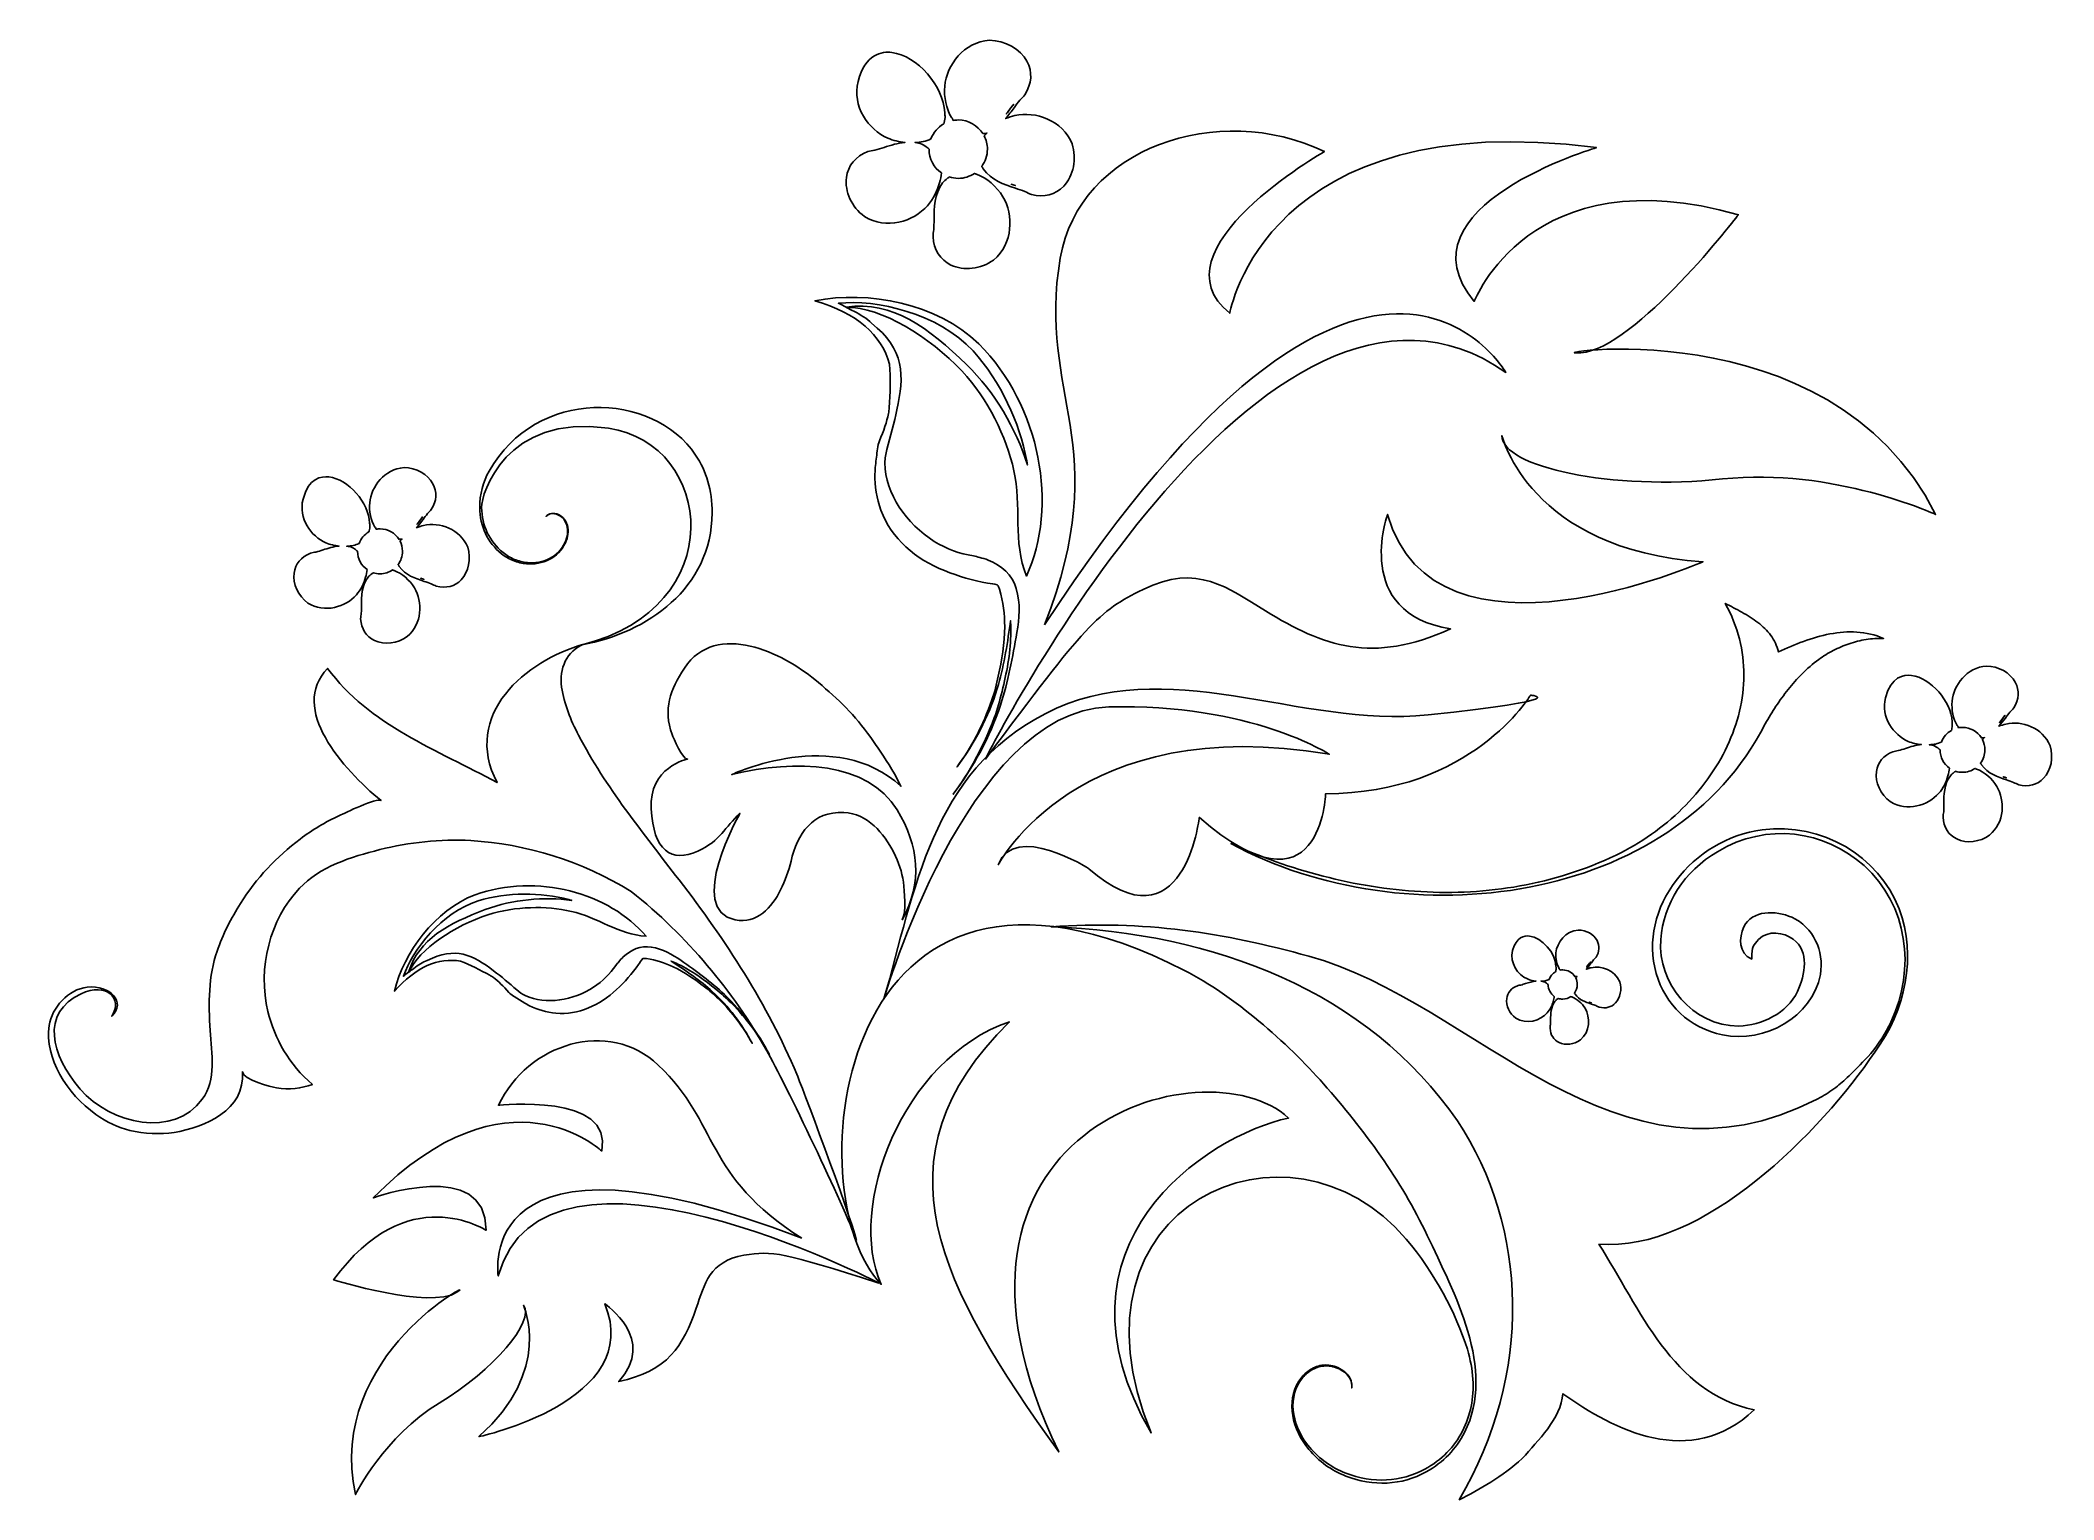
# Model space of a CAD drawing. Header units: centimetres. Extents: x -9.9 to 9.8, y -7.1 to 7.1.
import ezdxf

# ---------------------------------------------------------------- set-up
doc = ezdxf.new("R2010")
doc.units = ezdxf.units.CM
doc.header["$MEASUREMENT"] = 0
doc.layers.add('Camada 1', color=7, linetype='Continuous')

msp = doc.modelspace()

# ---------------------------------------------------------------- linework, layer by layer
at = {"layer": 'Camada 1'}
for points, knots in [([(0.21566, 6.13409), (0.12197, 6.36639), (-0.14367, 6.45762), (-0.34632, 6.41153), (-0.34632, 6.41153), (-0.37696, 6.40462), (-0.40709, 6.39452), (-0.43617, 6.38219), (-0.43617, 6.38219), (-0.40656, 6.41595), (-0.37984, 6.45215), (-0.35349, 6.48794), (-0.35349, 6.48794), (-0.33497, 6.51318), (-0.31581, 6.53919), (-0.29605, 6.56372), (-0.29605, 6.56372), (-0.2784, 6.58007), (-0.26224, 6.59756), (-0.24813, 6.61587), (-0.24813, 6.61587), (-0.17876, 6.7243), (-0.17156, 6.84024), (-0.22752, 6.94327), (-0.22752, 6.94327), (-0.29377, 7.06532), (-0.4412, 7.14814), (-0.59534, 7.14933), (-0.59534, 7.14933), (-0.84529, 7.132), (-1.01415, 6.90763), (-1.03291, 6.7006), (-1.03291, 6.7006), (-1.04257, 6.59421), (-1.01799, 6.47885), (-0.96708, 6.39199), (-0.96708, 6.39199), (-0.96708, 6.39199), (-0.96086, 6.38522), (-0.96086, 6.38522), (-0.96086, 6.38522), (-0.95721, 6.378), (-0.95369, 6.37083), (-0.94962, 6.36384), (-0.94962, 6.36384), (-0.93377, 6.3667), (-0.91755, 6.36839), (-0.90091, 6.36839), (-0.90091, 6.36839), (-0.7991, 6.36839), (-0.71001, 6.31497), (-0.65929, 6.23485), (-0.65929, 6.23485), (-0.65622, 6.23583), (-0.6364, 6.23493), (-0.61939, 6.23935), (-0.61939, 6.23935), (-0.63275, 6.23165), (-0.64455, 6.21514), (-0.64664, 6.21268), (-0.64664, 6.21268), (-0.62656, 6.17363), (-0.61494, 6.12942), (-0.61494, 6.08248), (-0.61494, 6.08248), (-0.61494, 6.01909), (-0.63592, 5.96067), (-0.67087, 5.91325), (-0.67087, 5.91325), (-0.67023, 5.91227), (-0.66976, 5.91116), (-0.66918, 5.91013), (-0.66918, 5.91013), (-0.66722, 5.90751), (-0.66513, 5.90518), (-0.66312, 5.90256), (-0.66312, 5.90256), (-0.66312, 5.90256), (-0.66344, 5.90208), (-0.66344, 5.90208), (-0.66344, 5.90208), (-0.66344, 5.90208), (-0.65971, 5.89525), (-0.65971, 5.89525), (-0.65971, 5.89525), (-0.65952, 5.89491), (-0.65926, 5.89446), (-0.659, 5.89401), (-0.659, 5.89401), (-0.65866, 5.89335), (-0.65829, 5.89255), (-0.65784, 5.89173), (-0.65784, 5.89173), (-0.65784, 5.89173), (-0.65752, 5.89115), (-0.65752, 5.89115), (-0.65752, 5.89115), (-0.65752, 5.89115), (-0.65704, 5.89062), (-0.65704, 5.89062), (-0.65704, 5.89062), (-0.5752, 5.77796), (-0.4549, 5.73817), (-0.33867, 5.6997), (-0.33867, 5.6997), (-0.30901, 5.68978), (-0.27837, 5.6797), (-0.24876, 5.66853), (-0.24876, 5.66853), (-0.22788, 5.65665), (-0.20627, 5.64675), (-0.18433, 5.639), (-0.18433, 5.639), (-0.05979, 5.60646), (0.05268, 5.63553), (0.13336, 5.72057), (0.13336, 5.72057), (0.22902, 5.82124), (0.2622, 5.98706), (0.21566, 6.13409)], [0, 0, 0, 0, 0.03225806, 0.03225806, 0.03225806, 0.03225806, 0.06451613, 0.06451613, 0.06451613, 0.06451613, 0.09677419, 0.09677419, 0.09677419, 0.09677419, 0.12903226, 0.12903226, 0.12903226, 0.12903226, 0.16129032, 0.16129032, 0.16129032, 0.16129032, 0.19354839, 0.19354839, 0.19354839, 0.19354839, 0.22580645, 0.22580645, 0.22580645, 0.22580645, 0.25806452, 0.25806452, 0.25806452, 0.25806452, 0.29032258, 0.29032258, 0.29032258, 0.29032258, 0.32258065, 0.32258065, 0.32258065, 0.32258065, 0.35483871, 0.35483871, 0.35483871, 0.35483871, 0.38709677, 0.38709677, 0.38709677, 0.38709677, 0.41935484, 0.41935484, 0.41935484, 0.41935484, 0.4516129, 0.4516129, 0.4516129, 0.4516129, 0.48387097, 0.48387097, 0.48387097, 0.48387097, 0.51612903, 0.51612903, 0.51612903, 0.51612903, 0.5483871, 0.5483871, 0.5483871, 0.5483871, 0.58064516, 0.58064516, 0.58064516, 0.58064516, 0.61290323, 0.61290323, 0.61290323, 0.61290323, 0.64516129, 0.64516129, 0.64516129, 0.64516129, 0.67741935, 0.67741935, 0.67741935, 0.67741935, 0.70967742, 0.70967742, 0.70967742, 0.70967742, 0.74193548, 0.74193548, 0.74193548, 0.74193548, 0.77419355, 0.77419355, 0.77419355, 0.77419355, 0.80645161, 0.80645161, 0.80645161, 0.80645161, 0.83870968, 0.83870968, 0.83870968, 0.83870968, 0.87096774, 0.87096774, 0.87096774, 0.87096774, 0.90322581, 0.90322581, 0.90322581, 0.90322581, 0.93548387, 0.93548387, 0.93548387, 0.93548387, 1, 1, 1, 1]), ([(-1.06622, 5.84947), (-1.13906, 5.9013), (-1.18674, 5.98621), (-1.18674, 6.08246), (-1.18674, 6.08246), (-1.18674, 6.08585), (-1.24077, 6.12569), (-1.25609, 6.13247), (-1.25609, 6.13247), (-1.27924, 6.14004), (-1.30202, 6.14485), (-1.32446, 6.14792), (-1.32446, 6.14792), (-1.26935, 6.14882), (-1.21513, 6.15906), (-1.16851, 6.18226), (-1.16851, 6.18226), (-1.14494, 6.24526), (-1.09998, 6.2978), (-1.04217, 6.3308), (-1.04217, 6.3308), (-1.03638, 6.34964), (-1.03217, 6.36993), (-1.02992, 6.39234), (-1.02992, 6.39234), (-1.02992, 6.40859), (-1.03145, 6.42483), (-1.0336, 6.44118), (-1.0336, 6.44118), (-1.04225, 6.7005), (-1.30411, 6.99964), (-1.55173, 7.02996), (-1.55173, 7.02996), (-1.64574, 7.0415), (-1.81385, 7.01972), (-1.88238, 6.74529), (-1.88238, 6.74529), (-1.94308, 6.50227), (-1.78181, 6.27237), (-1.59078, 6.19054), (-1.59078, 6.19054), (-1.53747, 6.16771), (-1.48037, 6.15427), (-1.42388, 6.1494), (-1.42388, 6.1494), (-1.49389, 6.14263), (-1.5612, 6.12109), (-1.62713, 6.10011), (-1.62713, 6.10011), (-1.65687, 6.09058), (-1.68769, 6.08082), (-1.71809, 6.07254), (-1.71809, 6.07254), (-1.74182, 6.06979), (-1.76516, 6.06518), (-1.78746, 6.0586), (-1.78746, 6.0586), (-1.90726, 6.01166), (-1.98121, 5.92207), (-1.99661, 5.80587), (-1.99661, 5.80587), (-2.01481, 5.66815), (-1.9442, 5.51448), (-1.82085, 5.42339), (-1.82085, 5.42339), (-1.60778, 5.29012), (-1.33923, 5.3724), (-1.20233, 5.52883), (-1.20233, 5.52883), (-1.14645, 5.59267), (-1.10531, 5.67247), (-1.08554, 5.75248), (-1.08554, 5.75248), (-1.07527, 5.78433), (-1.06836, 5.81706), (-1.06622, 5.84947)], [0, 0, 0, 0, 0.05, 0.05, 0.05, 0.05, 0.1, 0.1, 0.1, 0.1, 0.15, 0.15, 0.15, 0.15, 0.2, 0.2, 0.2, 0.2, 0.25, 0.25, 0.25, 0.25, 0.3, 0.3, 0.3, 0.3, 0.35, 0.35, 0.35, 0.35, 0.4, 0.4, 0.4, 0.4, 0.45, 0.45, 0.45, 0.45, 0.5, 0.5, 0.5, 0.5, 0.55, 0.55, 0.55, 0.55, 0.6, 0.6, 0.6, 0.6, 0.65, 0.65, 0.65, 0.65, 0.7, 0.7, 0.7, 0.7, 0.75, 0.75, 0.75, 0.75, 0.8, 0.8, 0.8, 0.8, 0.85, 0.85, 0.85, 0.85, 0.9, 0.9, 0.9, 0.9, 1, 1, 1, 1]), ([(-0.05527, 1.42146), (0.64037, 3.19917), (-0.13253, 3.66282), (0.09941, 5.0154), (0.09941, 5.0154), (0.28375, 6.09072), (1.64511, 6.56118), (2.68849, 6.05878), (2.68849, 6.05878), (2.68849, 6.05878), (0.98817, 5.09273), (1.76102, 4.47435), (1.76102, 4.47435), (1.76102, 4.47435), (2.10881, 6.52252), (5.35496, 6.09738), (5.35496, 6.09738), (5.35496, 6.09738), (3.38408, 5.51778), (4.15698, 4.59029), (4.15698, 4.59029), (4.15698, 4.59029), (4.69803, 6.02012), (6.74614, 5.44053), (6.74614, 5.44053), (6.74614, 5.44053), (5.74141, 4.12661), (5.20036, 4.0879), (5.20036, 4.0879), (4.65937, 4.0493), (7.63498, 4.59029), (8.67836, 2.50352), (8.67836, 2.50352), (8.67836, 2.50352), (7.67355, 2.96723), (6.59159, 2.85131), (6.59159, 2.85131), (5.50955, 2.73537), (4.42748, 2.96722), (4.42748, 3.27642), (4.42748, 3.27642), (4.42748, 3.27642), (4.69802, 2.15572), (6.39831, 2.03978), (6.39831, 2.03978), (6.39831, 2.03978), (3.77049, 0.88048), (3.30676, 2.50352), (3.30676, 2.50352), (3.30676, 2.50352), (2.95897, 1.53739), (3.92509, 1.3828), (3.92509, 1.3828), (3.15222, 1.03501), (2.682, 1.20884), (2.10949, 1.5601), (2.10949, 1.5601), (1.74463, 1.78402), (1.4415, 2.02963), (0.91085, 1.76928), (0.91085, 1.76928), (0.46746, 1.55182), (0.35964, 1.43577), (-0.63498, 0.10756), (-0.63498, 0.10756), (-0.63498, 0.10756), (2.10875, 5.55639), (4.46613, 3.89475), (4.46613, 3.89475), (4.46619, 3.89473), (3.11354, 6.25204), (-0.05527, 1.42146)], [0, 0, 0, 0, 0.05263158, 0.05263158, 0.05263158, 0.05263158, 0.10526316, 0.10526316, 0.10526316, 0.10526316, 0.15789474, 0.15789474, 0.15789474, 0.15789474, 0.21052632, 0.21052632, 0.21052632, 0.21052632, 0.26315789, 0.26315789, 0.26315789, 0.26315789, 0.31578947, 0.31578947, 0.31578947, 0.31578947, 0.36842105, 0.36842105, 0.36842105, 0.36842105, 0.42105263, 0.42105263, 0.42105263, 0.42105263, 0.47368421, 0.47368421, 0.47368421, 0.47368421, 0.52631579, 0.52631579, 0.52631579, 0.52631579, 0.57894737, 0.57894737, 0.57894737, 0.57894737, 0.63157895, 0.63157895, 0.63157895, 0.63157895, 0.68421053, 0.68421053, 0.68421053, 0.68421053, 0.73684211, 0.73684211, 0.73684211, 0.73684211, 0.78947368, 0.78947368, 0.78947368, 0.78947368, 0.84210526, 0.84210526, 0.84210526, 0.84210526, 0.89473684, 0.89473684, 0.89473684, 0.89473684, 1, 1, 1, 1]), ([(-0.35899, 6.5212), (-0.38338, 6.49083), (-0.40619, 6.45886), (-0.42955, 6.42743), (-0.42955, 6.42743), (-0.41031, 6.45151), (-0.39174, 6.47667), (-0.37296, 6.50228), (-0.37296, 6.50228), (-0.36828, 6.50855), (-0.36343, 6.51501), (-0.35875, 6.52146), (-0.35875, 6.52146), (-0.35885, 6.52133), (-0.35885, 6.5212), (-0.35899, 6.5212)], [0, 0, 0, 0, 0.2, 0.2, 0.2, 0.2, 0.4, 0.4, 0.4, 0.4, 0.6, 0.6, 0.6, 0.6, 1, 1, 1, 1]), ([(-0.42952, 6.42743), (-0.40618, 6.45886), (-0.38335, 6.49082), (-0.35896, 6.5212), (-0.35896, 6.5212), (-0.35883, 6.5212), (-0.35883, 6.52133), (-0.3587, 6.52146), (-0.3587, 6.52146), (-0.36338, 6.515), (-0.36823, 6.50855), (-0.37291, 6.50228), (-0.37291, 6.50228), (-0.39172, 6.47667), (-0.41029, 6.45148), (-0.42952, 6.42743)], [0, 0, 0, 0, 0.2, 0.2, 0.2, 0.2, 0.4, 0.4, 0.4, 0.4, 0.6, 0.6, 0.6, 0.6, 1, 1, 1, 1]), ([(-0.72242, 5.83786), (-0.72242, 5.83786), (-0.72393, 5.83839), (-0.72393, 5.83839), (-0.72393, 5.83839), (-0.72954, 5.84074), (-0.7352, 5.84347), (-0.74089, 5.84551), (-0.74089, 5.84551), (-0.78661, 5.81466), (-0.84162, 5.79661), (-0.90094, 5.79661), (-0.90094, 5.79661), (-0.93142, 5.79661), (-0.96076, 5.8015), (-0.98831, 5.81032), (-0.98831, 5.81032), (-0.99223, 5.80733), (-0.99604, 5.80373), (-0.9999, 5.80048), (-0.9999, 5.80048), (-0.9999, 5.80048), (-1.00173, 5.80106), (-1.00173, 5.80106), (-1.00173, 5.80106), (-1.00173, 5.80106), (-1.00678, 5.79717), (-1.00678, 5.79717), (-1.00678, 5.79717), (-1.02416, 5.78354), (-1.03967, 5.76899), (-1.05419, 5.75269), (-1.05419, 5.75269), (-1.13685, 5.6391), (-1.13745, 5.51234), (-1.13814, 5.38984), (-1.13814, 5.38984), (-1.1383, 5.35859), (-1.13848, 5.32626), (-1.13999, 5.29483), (-1.13999, 5.29483), (-1.14473, 5.27136), (-1.14756, 5.24768), (-1.14811, 5.2244), (-1.14811, 5.2244), (-1.14062, 5.09597), (-1.07821, 4.99802), (-0.97243, 4.94743), (-0.97243, 4.94743), (-0.84707, 4.8875), (-0.67911, 4.90727), (-0.55439, 4.9964), (-0.55439, 4.9964), (-0.36164, 5.1579), (-0.35709, 5.43868), (-0.46351, 5.61719), (-0.46351, 5.61719), (-0.52298, 5.7171), (-0.62219, 5.80166), (-0.72242, 5.83786)], [0, 0, 0, 0, 0.0625, 0.0625, 0.0625, 0.0625, 0.125, 0.125, 0.125, 0.125, 0.1875, 0.1875, 0.1875, 0.1875, 0.25, 0.25, 0.25, 0.25, 0.3125, 0.3125, 0.3125, 0.3125, 0.375, 0.375, 0.375, 0.375, 0.4375, 0.4375, 0.4375, 0.4375, 0.5, 0.5, 0.5, 0.5, 0.5625, 0.5625, 0.5625, 0.5625, 0.625, 0.625, 0.625, 0.625, 0.6875, 0.6875, 0.6875, 0.6875, 0.75, 0.75, 0.75, 0.75, 0.8125, 0.8125, 0.8125, 0.8125, 0.875, 0.875, 0.875, 0.875, 1, 1, 1, 1]), ([(-0.38193, 5.73967), (-0.36822, 5.73512), (-0.3546, 5.73062), (-0.34097, 5.72586), (-0.34097, 5.72586), (-0.35467, 5.73041), (-0.36838, 5.73504), (-0.38193, 5.73967)], [0, 0, 0, 0, 0.33333333, 0.33333333, 0.33333333, 0.33333333, 1, 1, 1, 1]), ([(-0.34097, 5.72583), (-0.3546, 5.73059), (-0.36822, 5.73509), (-0.38193, 5.73964), (-0.38193, 5.73964), (-0.36838, 5.73504), (-0.35467, 5.73041), (-0.34097, 5.72583)], [0, 0, 0, 0, 0.33333333, 0.33333333, 0.33333333, 0.33333333, 1, 1, 1, 1]), ([(-0.39222, 1.42887), (-0.39058, 1.44001), (-0.3896, 1.45096), (-0.38852, 1.46247), (-0.38852, 1.46247), (-0.38537, 1.41384), (-0.38394, 1.36539), (-0.38558, 1.31764), (-0.38558, 1.31764), (-0.391, 1.13206), (-0.42641, 0.95053), (-0.47146, 0.77072), (-0.47146, 0.77072), (-0.49337, 0.68301), (-0.51678, 0.5944), (-0.54872, 0.50989), (-0.54872, 0.50989), (-0.65606, 0.22332), (-0.79126, -0.02459), (-0.94985, -0.2379), (-0.94985, -0.2379), (-0.75305, 0.0265), (-0.59227, 0.31892), (-0.48723, 0.63665), (-0.48723, 0.63665), (-0.41177, 0.8648), (-0.36674, 1.10618), (-0.3256, 1.34579), (-0.3256, 1.34579), (-0.3021, 1.48501), (-0.28933, 1.63223), (-0.33224, 1.77756), (-0.33224, 1.77756), (-0.37148, 1.91043), (-0.47673, 2.00687), (-0.60804, 2.05696), (-0.60804, 2.05696), (-0.6345, 2.06741), (-0.66281, 2.07641), (-0.69072, 2.08069), (-0.69072, 2.08069), (-0.71117, 2.08818), (-0.73244, 2.09516), (-0.75279, 2.09842), (-0.75279, 2.09842), (-0.88416, 2.11668), (-1.01581, 2.16703), (-1.13525, 2.24005), (-1.13525, 2.24005), (-1.40957, 2.41296), (-1.6147, 2.70416), (-1.62042, 3.00925), (-1.62042, 3.00925), (-1.61849, 3.05373), (-1.61222, 3.09759), (-1.60021, 3.1413), (-1.60021, 3.1413), (-1.56428, 3.27052), (-1.52718, 3.40088), (-1.50411, 3.52891), (-1.50411, 3.52891), (-1.42346, 3.85781), (-1.42915, 4.12631), (-1.75094, 4.3774), (-1.75094, 4.3774), (-1.79727, 4.42196), (-1.85434, 4.46119), (-1.92519, 4.49392), (-1.92519, 4.49392), (-1.94755, 4.5063), (-1.97043, 4.51927), (-1.99509, 4.5325), (-1.99509, 4.5325), (-1.65955, 4.53877), (-1.17845, 4.24196), (-0.86569, 3.91001), (-0.86569, 3.91001), (-0.60621, 3.62757), (-0.43238, 3.27284), (-0.35467, 2.93132), (-0.35467, 2.93132), (-0.27656, 2.58763), (-0.36848, 2.23991), (-0.23283, 1.89955), (-0.23283, 1.89955), (0.08099, 2.58223), (-0.08879, 3.56235), (-0.7004, 4.17579), (-0.7004, 4.17579), (-1.10714, 4.57301), (-1.78479, 4.70027), (-2.30563, 4.59674), (-2.30563, 4.59674), (-1.8919, 4.47559), (-1.64991, 4.26204), (-1.57464, 3.97568), (-1.57464, 3.97568), (-1.55935, 3.83818), (-1.56919, 3.69094), (-1.57776, 3.54893), (-1.57776, 3.54893), (-1.57871, 3.53282), (-1.58094, 3.51332), (-1.58316, 3.49167), (-1.58316, 3.49167), (-1.60205, 3.41277), (-1.63002, 3.32117), (-1.67404, 3.2242), (-1.67404, 3.2242), (-1.69399, 3.18031), (-1.69523, 3.11432), (-1.7024, 3.06542), (-1.7024, 3.06542), (-1.70986, 3.01123), (-1.71566, 2.95601), (-1.71687, 2.90053), (-1.71687, 2.90053), (-1.7192, 2.78253), (-1.70166, 2.66151), (-1.65861, 2.54498), (-1.65861, 2.54498), (-1.55436, 2.26532), (-1.31558, 2.06481), (-1.03644, 1.95319), (-1.03644, 1.95319), (-0.89851, 1.89821), (-0.75646, 1.85466), (-0.61287, 1.83101), (-0.61287, 1.83101), (-0.58104, 1.82638), (-0.54754, 1.8226), (-0.51807, 1.81386), (-0.51807, 1.81386), (-0.50815, 1.80227), (-0.50034, 1.78825), (-0.49526, 1.77031), (-0.49526, 1.77031), (-0.46018, 1.64506), (-0.4461, 1.52417), (-0.44544, 1.40511), (-0.44544, 1.40511), (-0.44544, 1.23903), (-0.4723, 1.07793), (-0.50796, 0.91857), (-0.50796, 0.91857), (-0.52537, 0.84091), (-0.54389, 0.76223), (-0.57003, 0.68775), (-0.57003, 0.68775), (-0.65904, 0.43462), (-0.77498, 0.21658), (-0.91293, 0.03063), (-0.91293, 0.03063), (-0.7419, 0.26119), (-0.60413, 0.51823), (-0.51793, 0.79943), (-0.51793, 0.79943), (-0.45619, 1.00096), (-0.42262, 1.21554), (-0.39222, 1.42887)], [0, 0, 0, 0, 0.02439024, 0.02439024, 0.02439024, 0.02439024, 0.04878049, 0.04878049, 0.04878049, 0.04878049, 0.07317073, 0.07317073, 0.07317073, 0.07317073, 0.09756098, 0.09756098, 0.09756098, 0.09756098, 0.12195122, 0.12195122, 0.12195122, 0.12195122, 0.14634146, 0.14634146, 0.14634146, 0.14634146, 0.17073171, 0.17073171, 0.17073171, 0.17073171, 0.19512195, 0.19512195, 0.19512195, 0.19512195, 0.2195122, 0.2195122, 0.2195122, 0.2195122, 0.24390244, 0.24390244, 0.24390244, 0.24390244, 0.26829268, 0.26829268, 0.26829268, 0.26829268, 0.29268293, 0.29268293, 0.29268293, 0.29268293, 0.31707317, 0.31707317, 0.31707317, 0.31707317, 0.34146341, 0.34146341, 0.34146341, 0.34146341, 0.36585366, 0.36585366, 0.36585366, 0.36585366, 0.3902439, 0.3902439, 0.3902439, 0.3902439, 0.41463415, 0.41463415, 0.41463415, 0.41463415, 0.43902439, 0.43902439, 0.43902439, 0.43902439, 0.46341463, 0.46341463, 0.46341463, 0.46341463, 0.48780488, 0.48780488, 0.48780488, 0.48780488, 0.51219512, 0.51219512, 0.51219512, 0.51219512, 0.53658537, 0.53658537, 0.53658537, 0.53658537, 0.56097561, 0.56097561, 0.56097561, 0.56097561, 0.58536585, 0.58536585, 0.58536585, 0.58536585, 0.6097561, 0.6097561, 0.6097561, 0.6097561, 0.63414634, 0.63414634, 0.63414634, 0.63414634, 0.65853659, 0.65853659, 0.65853659, 0.65853659, 0.68292683, 0.68292683, 0.68292683, 0.68292683, 0.70731707, 0.70731707, 0.70731707, 0.70731707, 0.73170732, 0.73170732, 0.73170732, 0.73170732, 0.75609756, 0.75609756, 0.75609756, 0.75609756, 0.7804878, 0.7804878, 0.7804878, 0.7804878, 0.80487805, 0.80487805, 0.80487805, 0.80487805, 0.82926829, 0.82926829, 0.82926829, 0.82926829, 0.85365854, 0.85365854, 0.85365854, 0.85365854, 0.87804878, 0.87804878, 0.87804878, 0.87804878, 0.90243902, 0.90243902, 0.90243902, 0.90243902, 0.92682927, 0.92682927, 0.92682927, 0.92682927, 0.95121951, 0.95121951, 0.95121951, 0.95121951, 1, 1, 1, 1]), ([(-0.75568, 4.10627), (-0.48014, 3.79962), (-0.302, 3.4088), (-0.22911, 3.02918), (-0.22911, 3.02918), (-0.22636, 3.01542), (-0.22501, 3.00198), (-0.223, 2.98835), (-0.223, 2.98835), (-0.33397, 3.34612), (-0.54079, 3.69796), (-0.81797, 3.97122), (-0.81797, 3.97122), (-1.19286, 4.33198), (-1.54116, 4.59892), (-1.99963, 4.53497), (-1.99963, 4.53497), (-2.02432, 4.54767), (-2.04895, 4.56021), (-2.0752, 4.57294), (-2.0752, 4.57294), (-1.70439, 4.61361), (-1.09702, 4.47637), (-0.75568, 4.10627)], [0, 0, 0, 0, 0.14285714, 0.14285714, 0.14285714, 0.14285714, 0.28571429, 0.28571429, 0.28571429, 0.28571429, 0.42857143, 0.42857143, 0.42857143, 0.42857143, 0.57142857, 0.57142857, 0.57142857, 0.57142857, 0.71428571, 0.71428571, 0.71428571, 0.71428571, 1, 1, 1, 1]), ([(-3.47443, 3.08492), (-3.37092, 2.93064), (-3.31044, 2.74109), (-3.31256, 2.51908), (-3.31256, 2.51908), (-3.32044, 1.7787), (-3.94806, 1.34523), (-4.58701, 1.22754), (-4.58701, 1.22754), (-3.12913, 1.58579), (-3.28976, 3.1957), (-4.33018, 3.34783), (-4.33018, 3.34783), (-5.34158, 3.49576), (-5.5752, 2.70002), (-5.57303, 2.57281), (-5.57303, 2.57281), (-5.57163, 2.48314), (-5.55205, 2.39943), (-5.51649, 2.32466), (-5.51649, 2.32466), (-5.48074, 2.24994), (-5.42883, 2.18414), (-5.36242, 2.13035), (-5.36242, 2.13035), (-5.32779, 2.10238), (-5.29037, 2.08021), (-5.25063, 2.06391), (-5.25063, 2.06391), (-5.21041, 2.04735), (-5.16795, 2.0369), (-5.12371, 2.03216), (-5.12371, 2.03216), (-5.04973, 2.02473), (-4.97372, 2.03795), (-4.90863, 2.07108), (-4.90863, 2.07108), (-4.84293, 2.10439), (-4.78782, 2.15728), (-4.75544, 2.22906), (-4.75544, 2.22906), (-4.7433, 2.25592), (-4.73515, 2.28449), (-4.7321, 2.31285), (-4.7321, 2.31285), (-4.72866, 2.34148), (-4.73049, 2.37029), (-4.73789, 2.39847), (-4.73789, 2.39847), (-4.74601, 2.4267), (-4.76149, 2.45266), (-4.78247, 2.47253), (-4.78247, 2.47253), (-4.80345, 2.49248), (-4.8298, 2.50671), (-4.85917, 2.51119), (-4.85917, 2.51119), (-4.87875, 2.51471), (-4.89886, 2.51119), (-4.91619, 2.50291), (-4.91619, 2.50291), (-4.92497, 2.49841), (-4.93291, 2.49307), (-4.93974, 2.48635), (-4.93974, 2.48635), (-4.93268, 2.49373), (-4.92402, 2.49971), (-4.91471, 2.50416), (-4.91471, 2.50416), (-4.89661, 2.51289), (-4.87595, 2.51649), (-4.85605, 2.51361), (-4.85605, 2.51361), (-4.82544, 2.50898), (-4.79848, 2.49482), (-4.77707, 2.47448), (-4.77707, 2.47448), (-4.75572, 2.45408), (-4.73984, 2.42741), (-4.73212, 2.39878), (-4.73212, 2.39878), (-4.72429, 2.37002), (-4.72275, 2.34031), (-4.72633, 2.3111), (-4.72633, 2.3111), (-4.72998, 2.28176), (-4.73855, 2.25263), (-4.75133, 2.22498), (-4.75133, 2.22498), (-4.78517, 2.15124), (-4.84224, 2.09647), (-4.91008, 2.06189), (-4.91008, 2.06189), (-4.97773, 2.02715), (-5.05616, 2.01273), (-5.13233, 2.02017), (-5.13233, 2.02017), (-5.17826, 2.02427), (-5.22165, 2.03464), (-5.26266, 2.05134), (-5.26266, 2.05134), (-5.30378, 2.06764), (-5.34214, 2.09013), (-5.37746, 2.11857), (-5.37746, 2.11857), (-5.44543, 2.17302), (-5.49853, 2.2403), (-5.53468, 2.31645), (-5.53468, 2.31645), (-5.57066, 2.39273), (-5.59027, 2.47853), (-5.59101, 2.57008), (-5.59101, 2.57008), (-5.59209, 2.70049), (-5.55857, 2.82236), (-5.49907, 2.92843), (-5.49907, 2.92843), (-5.03886, 3.74805), (-3.89824, 3.71601), (-3.47443, 3.08492)], [0, 0, 0, 0, 0.03225806, 0.03225806, 0.03225806, 0.03225806, 0.06451613, 0.06451613, 0.06451613, 0.06451613, 0.09677419, 0.09677419, 0.09677419, 0.09677419, 0.12903226, 0.12903226, 0.12903226, 0.12903226, 0.16129032, 0.16129032, 0.16129032, 0.16129032, 0.19354839, 0.19354839, 0.19354839, 0.19354839, 0.22580645, 0.22580645, 0.22580645, 0.22580645, 0.25806452, 0.25806452, 0.25806452, 0.25806452, 0.29032258, 0.29032258, 0.29032258, 0.29032258, 0.32258065, 0.32258065, 0.32258065, 0.32258065, 0.35483871, 0.35483871, 0.35483871, 0.35483871, 0.38709677, 0.38709677, 0.38709677, 0.38709677, 0.41935484, 0.41935484, 0.41935484, 0.41935484, 0.4516129, 0.4516129, 0.4516129, 0.4516129, 0.48387097, 0.48387097, 0.48387097, 0.48387097, 0.51612903, 0.51612903, 0.51612903, 0.51612903, 0.5483871, 0.5483871, 0.5483871, 0.5483871, 0.58064516, 0.58064516, 0.58064516, 0.58064516, 0.61290323, 0.61290323, 0.61290323, 0.61290323, 0.64516129, 0.64516129, 0.64516129, 0.64516129, 0.67741935, 0.67741935, 0.67741935, 0.67741935, 0.70967742, 0.70967742, 0.70967742, 0.70967742, 0.74193548, 0.74193548, 0.74193548, 0.74193548, 0.77419355, 0.77419355, 0.77419355, 0.77419355, 0.80645161, 0.80645161, 0.80645161, 0.80645161, 0.83870968, 0.83870968, 0.83870968, 0.83870968, 0.87096774, 0.87096774, 0.87096774, 0.87096774, 0.90322581, 0.90322581, 0.90322581, 0.90322581, 0.93548387, 0.93548387, 0.93548387, 0.93548387, 1, 1, 1, 1]), ([(-5.70905, 2.18224), (-5.78104, 2.36097), (-5.98541, 2.43111), (-6.1413, 2.39565), (-6.1413, 2.39565), (-6.16487, 2.39031), (-6.18805, 2.38253), (-6.21041, 2.37308), (-6.21041, 2.37308), (-6.18763, 2.39901), (-6.16702, 2.42687), (-6.1468, 2.45444), (-6.1468, 2.45444), (-6.13254, 2.47381), (-6.11785, 2.49384), (-6.10261, 2.51267), (-6.10261, 2.51267), (-6.08898, 2.52526), (-6.07657, 2.53876), (-6.06578, 2.55283), (-6.06578, 2.55283), (-6.01241, 2.63615), (-6.00688, 2.72542), (-6.04985, 2.80466), (-6.04985, 2.80466), (-6.10078, 2.89856), (-6.21424, 2.96227), (-6.3328, 2.96309), (-6.3328, 2.96309), (-6.52513, 2.94986), (-6.65493, 2.77719), (-6.66946, 2.61797), (-6.66946, 2.61797), (-6.67684, 2.53613), (-6.65795, 2.44739), (-6.61877, 2.38064), (-6.61877, 2.38064), (-6.61877, 2.38064), (-6.61401, 2.37535), (-6.61401, 2.37535), (-6.61401, 2.37535), (-6.61126, 2.36982), (-6.60851, 2.36426), (-6.60536, 2.35897), (-6.60536, 2.35897), (-6.59319, 2.36114), (-6.58065, 2.36244), (-6.56789, 2.36244), (-6.56789, 2.36244), (-6.48957, 2.36244), (-6.42099, 2.3213), (-6.38202, 2.25968), (-6.38202, 2.25968), (-6.37972, 2.26045), (-6.36437, 2.25973), (-6.35138, 2.2632), (-6.35138, 2.2632), (-6.36159, 2.25727), (-6.37072, 2.24455), (-6.37223, 2.24267), (-6.37223, 2.24267), (-6.35683, 2.21261), (-6.34797, 2.17864), (-6.34797, 2.14253), (-6.34797, 2.14253), (-6.34797, 2.09377), (-6.36403, 2.04884), (-6.39091, 2.01233), (-6.39091, 2.01233), (-6.39043, 2.01162), (-6.39009, 2.01077), (-6.38964, 2.01), (-6.38964, 2.01), (-6.38811, 2.00796), (-6.38654, 2.00614), (-6.38501, 2.00413), (-6.38501, 2.00413), (-6.38501, 2.00413), (-6.38525, 2.00381), (-6.38525, 2.00381), (-6.38525, 2.00381), (-6.38525, 2.00381), (-6.38234, 1.9986), (-6.38234, 1.9986), (-6.38234, 1.9986), (-6.38218, 1.99828), (-6.38205, 1.99796), (-6.38181, 1.99762), (-6.38181, 1.99762), (-6.38157, 1.99709), (-6.38125, 1.99651), (-6.38088, 1.99593), (-6.38088, 1.99593), (-6.38088, 1.99593), (-6.38059, 1.9954), (-6.38059, 1.9954), (-6.38059, 1.9954), (-6.38059, 1.9954), (-6.38033, 1.995), (-6.38033, 1.995), (-6.38033, 1.995), (-6.31741, 1.90835), (-6.22486, 1.87768), (-6.13535, 1.8481), (-6.13535, 1.8481), (-6.11254, 1.84053), (-6.08897, 1.83278), (-6.06624, 1.8241), (-6.06624, 1.8241), (-6.05013, 1.81505), (-6.03351, 1.80735), (-6.01668, 1.80143), (-6.01668, 1.80143), (-5.9209, 1.77645), (-5.83433, 1.79881), (-5.77228, 1.86416), (-5.77228, 1.86416), (-5.69875, 1.94163), (-5.67314, 2.06911), (-5.70905, 2.18224)], [0, 0, 0, 0, 0.03225806, 0.03225806, 0.03225806, 0.03225806, 0.06451613, 0.06451613, 0.06451613, 0.06451613, 0.09677419, 0.09677419, 0.09677419, 0.09677419, 0.12903226, 0.12903226, 0.12903226, 0.12903226, 0.16129032, 0.16129032, 0.16129032, 0.16129032, 0.19354839, 0.19354839, 0.19354839, 0.19354839, 0.22580645, 0.22580645, 0.22580645, 0.22580645, 0.25806452, 0.25806452, 0.25806452, 0.25806452, 0.29032258, 0.29032258, 0.29032258, 0.29032258, 0.32258065, 0.32258065, 0.32258065, 0.32258065, 0.35483871, 0.35483871, 0.35483871, 0.35483871, 0.38709677, 0.38709677, 0.38709677, 0.38709677, 0.41935484, 0.41935484, 0.41935484, 0.41935484, 0.4516129, 0.4516129, 0.4516129, 0.4516129, 0.48387097, 0.48387097, 0.48387097, 0.48387097, 0.51612903, 0.51612903, 0.51612903, 0.51612903, 0.5483871, 0.5483871, 0.5483871, 0.5483871, 0.58064516, 0.58064516, 0.58064516, 0.58064516, 0.61290323, 0.61290323, 0.61290323, 0.61290323, 0.64516129, 0.64516129, 0.64516129, 0.64516129, 0.67741935, 0.67741935, 0.67741935, 0.67741935, 0.70967742, 0.70967742, 0.70967742, 0.70967742, 0.74193548, 0.74193548, 0.74193548, 0.74193548, 0.77419355, 0.77419355, 0.77419355, 0.77419355, 0.80645161, 0.80645161, 0.80645161, 0.80645161, 0.83870968, 0.83870968, 0.83870968, 0.83870968, 0.87096774, 0.87096774, 0.87096774, 0.87096774, 0.90322581, 0.90322581, 0.90322581, 0.90322581, 0.93548387, 0.93548387, 0.93548387, 0.93548387, 1, 1, 1, 1]), ([(-6.69504, 1.96335), (-6.75108, 2.0032), (-6.78775, 2.06847), (-6.78775, 2.14253), (-6.78775, 2.14253), (-6.78775, 2.14507), (-6.82932, 2.17579), (-6.84109, 2.181), (-6.84109, 2.181), (-6.85892, 2.18674), (-6.87639, 2.19058), (-6.89369, 2.19285), (-6.89369, 2.19285), (-6.8513, 2.19356), (-6.80958, 2.20148), (-6.77375, 2.21928), (-6.77375, 2.21928), (-6.75565, 2.26778), (-6.72107, 2.30815), (-6.67659, 2.33358), (-6.67659, 2.33358), (-6.67217, 2.34805), (-6.66884, 2.36364), (-6.66717, 2.38099), (-6.66717, 2.38099), (-6.66717, 2.39337), (-6.66839, 2.40589), (-6.66995, 2.41848), (-6.66995, 2.41848), (-6.67667, 2.61795), (-6.87807, 2.84803), (-7.06857, 2.87139), (-7.06857, 2.87139), (-7.14091, 2.88025), (-7.27008, 2.86356), (-7.32289, 2.65237), (-7.32289, 2.65237), (-7.36964, 2.46544), (-7.2455, 2.28867), (-7.09855, 2.22568), (-7.09855, 2.22568), (-7.05759, 2.20814), (-7.01365, 2.19777), (-6.9702, 2.19406), (-6.9702, 2.19406), (-7.02415, 2.18885), (-7.07582, 2.17228), (-7.12652, 2.15612), (-7.12652, 2.15612), (-7.14941, 2.1489), (-7.17314, 2.1413), (-7.19653, 2.13493), (-7.19653, 2.13493), (-7.21476, 2.13284), (-7.2327, 2.12919), (-7.2499, 2.12416), (-7.2499, 2.12416), (-7.34205, 2.0881), (-7.39889, 2.01917), (-7.41077, 1.9298), (-7.41077, 1.9298), (-7.42477, 1.82383), (-7.37042, 1.70562), (-7.27557, 1.63553), (-7.27557, 1.63553), (-7.11166, 1.53298), (-6.9051, 1.59635), (-6.79982, 1.71665), (-6.79982, 1.71665), (-6.75683, 1.76568), (-6.72513, 1.82711), (-6.70994, 1.88866), (-6.70994, 1.88866), (-6.70208, 1.91322), (-6.69671, 1.93838), (-6.69504, 1.96335)], [0, 0, 0, 0, 0.05, 0.05, 0.05, 0.05, 0.1, 0.1, 0.1, 0.1, 0.15, 0.15, 0.15, 0.15, 0.2, 0.2, 0.2, 0.2, 0.25, 0.25, 0.25, 0.25, 0.3, 0.3, 0.3, 0.3, 0.35, 0.35, 0.35, 0.35, 0.4, 0.4, 0.4, 0.4, 0.45, 0.45, 0.45, 0.45, 0.5, 0.5, 0.5, 0.5, 0.55, 0.55, 0.55, 0.55, 0.6, 0.6, 0.6, 0.6, 0.65, 0.65, 0.65, 0.65, 0.7, 0.7, 0.7, 0.7, 0.75, 0.75, 0.75, 0.75, 0.8, 0.8, 0.8, 0.8, 0.85, 0.85, 0.85, 0.85, 0.9, 0.9, 0.9, 0.9, 1, 1, 1, 1]), ([(-6.2053, 2.40785), (-6.18736, 2.43203), (-6.16982, 2.45669), (-6.15101, 2.47998), (-6.15101, 2.47998), (-6.15096, 2.48011), (-6.15093, 2.48017), (-6.15077, 2.48024), (-6.15077, 2.48024), (-6.15442, 2.47527), (-6.15818, 2.47032), (-6.1618, 2.46542), (-6.1618, 2.46542), (-6.17622, 2.44574), (-6.19048, 2.42637), (-6.2053, 2.40785)], [0, 0, 0, 0, 0.2, 0.2, 0.2, 0.2, 0.4, 0.4, 0.4, 0.4, 0.6, 0.6, 0.6, 0.6, 1, 1, 1, 1]), ([(-6.15101, 2.47995), (-6.16982, 2.45667), (-6.18736, 2.43201), (-6.2053, 2.40782), (-6.2053, 2.40782), (-6.19048, 2.42634), (-6.17622, 2.44571), (-6.1618, 2.46539), (-6.1618, 2.46539), (-6.15818, 2.47028), (-6.15444, 2.47523), (-6.15077, 2.48021), (-6.15077, 2.48021), (-6.15093, 2.48016), (-6.15095, 2.48009), (-6.15101, 2.47995)], [0, 0, 0, 0, 0.2, 0.2, 0.2, 0.2, 0.4, 0.4, 0.4, 0.4, 0.6, 0.6, 0.6, 0.6, 1, 1, 1, 1]), ([(-6.43054, 1.95436), (-6.43054, 1.95436), (-6.43168, 1.95476), (-6.43168, 1.95476), (-6.43168, 1.95476), (-6.43605, 1.95664), (-6.44038, 1.95868), (-6.44483, 1.96029), (-6.44483, 1.96029), (-6.47997, 1.93656), (-6.52233, 1.92261), (-6.56794, 1.92261), (-6.56794, 1.92261), (-6.59138, 1.92261), (-6.6139, 1.92645), (-6.63517, 1.93317), (-6.63517, 1.93317), (-6.63811, 1.93082), (-6.64107, 1.92822), (-6.64401, 1.92555), (-6.64401, 1.92555), (-6.64401, 1.92555), (-6.64552, 1.92608), (-6.64552, 1.92608), (-6.64552, 1.92608), (-6.64552, 1.92608), (-6.6493, 1.92301), (-6.6493, 1.92301), (-6.6493, 1.92301), (-6.66274, 1.91256), (-6.67465, 1.90142), (-6.68581, 1.88883), (-6.68581, 1.88883), (-6.74936, 1.80146), (-6.74987, 1.70399), (-6.75032, 1.60977), (-6.75032, 1.60977), (-6.75048, 1.58572), (-6.75061, 1.5608), (-6.7518, 1.53661), (-6.7518, 1.53661), (-6.75545, 1.51862), (-6.75759, 1.50036), (-6.75812, 1.4825), (-6.75812, 1.4825), (-6.7523, 1.38365), (-6.70425, 1.30832), (-6.62292, 1.2694), (-6.62292, 1.2694), (-6.52648, 1.22336), (-6.39726, 1.2385), (-6.30135, 1.30702), (-6.30135, 1.30702), (-6.1531, 1.43129), (-6.14953, 1.64725), (-6.23142, 1.78457), (-6.23142, 1.78457), (-6.27719, 1.86152), (-6.35357, 1.92658), (-6.43054, 1.95436)], [0, 0, 0, 0, 0.0625, 0.0625, 0.0625, 0.0625, 0.125, 0.125, 0.125, 0.125, 0.1875, 0.1875, 0.1875, 0.1875, 0.25, 0.25, 0.25, 0.25, 0.3125, 0.3125, 0.3125, 0.3125, 0.375, 0.375, 0.375, 0.375, 0.4375, 0.4375, 0.4375, 0.4375, 0.5, 0.5, 0.5, 0.5, 0.5625, 0.5625, 0.5625, 0.5625, 0.625, 0.625, 0.625, 0.625, 0.6875, 0.6875, 0.6875, 0.6875, 0.75, 0.75, 0.75, 0.75, 0.8125, 0.8125, 0.8125, 0.8125, 0.875, 0.875, 0.875, 0.875, 1, 1, 1, 1]), ([(-6.16868, 1.87893), (-6.15818, 1.87541), (-6.14765, 1.87189), (-6.13717, 1.86824), (-6.13717, 1.86824), (-6.14773, 1.87176), (-6.15828, 1.87527), (-6.16868, 1.87893)], [0, 0, 0, 0, 0.33333333, 0.33333333, 0.33333333, 0.33333333, 1, 1, 1, 1]), ([(-6.13717, 1.86821), (-6.14765, 1.87186), (-6.15818, 1.87538), (-6.16868, 1.8789), (-6.16868, 1.8789), (-6.15828, 1.87527), (-6.14773, 1.87176), (-6.13717, 1.86821)], [0, 0, 0, 0, 0.33333333, 0.33333333, 0.33333333, 0.33333333, 1, 1, 1, 1]), ([(7.23257, 0.78821), (7.27496, 0.8415), (7.32046, 0.89312), (7.37015, 0.94254), (7.37015, 0.94254), (7.41963, 0.99162), (7.4735, 1.03885), (7.53316, 1.08306), (7.53316, 1.08306), (7.5775, 1.11526), (7.62539, 1.14473), (7.67556, 1.17082), (7.67556, 1.17082), (7.72551, 1.19672), (7.77806, 1.21908), (7.83198, 1.23734), (7.83198, 1.23734), (7.88582, 1.25546), (7.94146, 1.26935), (7.99787, 1.27822), (7.99787, 1.27822), (8.05428, 1.28722), (8.11177, 1.29118), (8.16929, 1.28899), (8.16929, 1.28899), (8.0833, 1.32569), (7.99564, 1.345), (7.90762, 1.35111), (7.90762, 1.35111), (7.81946, 1.35685), (7.73117, 1.34955), (7.64357, 1.33285), (7.64357, 1.33285), (7.55591, 1.31634), (7.46884, 1.29081), (7.38425, 1.26009), (7.38425, 1.26009), (7.29956, 1.22937), (7.21701, 1.19357), (7.13803, 1.15706), (7.13803, 1.15706), (7.1244, 1.21783), (7.09826, 1.27112), (7.06358, 1.31856), (7.06358, 1.31856), (7.02865, 1.36589), (6.985, 1.40749), (6.93655, 1.44498), (6.93655, 1.44498), (6.88824, 1.48202), (6.8349, 1.51502), (6.78042, 1.54573), (6.78042, 1.54573), (6.72594, 1.57637), (6.67035, 1.60455), (6.61728, 1.63153), (6.61728, 1.63153), (6.74338, 1.40449), (6.80011, 1.16592), (6.79945, 0.92877), (6.79945, 0.92877), (6.79881, 0.69189), (6.74039, 0.45612), (6.63625, 0.23382), (6.63625, 0.23382), (6.53192, 0.01194), (6.38103, -0.19666), (6.19598, -0.37861), (6.19598, -0.37861), (6.01088, -0.56046), (5.79064, -0.71611), (5.54733, -0.83322), (5.54733, -0.83322), (5.24232, -0.98006), (4.92564, -1.07904), (4.60443, -1.13635), (4.60443, -1.13635), (4.28299, -1.19392), (3.95694, -1.21022), (3.63309, -1.19199), (3.63309, -1.19199), (3.30895, -1.17368), (2.98711, -1.12053), (2.67498, -1.03985), (2.67498, -1.03985), (2.36235, -0.95876), (2.0589, -0.85043), (1.77193, -0.72015), (1.77193, -0.72015), (2.2005, -0.95275), (2.6858, -1.10668), (3.18729, -1.17873), (3.18729, -1.17873), (3.68841, -1.25086), (4.2053, -1.24167), (4.69666, -1.14769), (4.69666, -1.14769), (5.18818, -1.05347), (5.65392, -0.87506), (6.05291, -0.60916), (6.05291, -0.60916), (6.45201, -0.34333), (6.78422, 0.00946), (7.00814, 0.45272), (7.00814, 0.45272), (7.0419, 0.51056), (7.07696, 0.56792), (7.11411, 0.62433), (7.11411, 0.62433), (7.15126, 0.68023), (7.19032, 0.73518), (7.23257, 0.78821)], [0, 0, 0, 0, 0.03448276, 0.03448276, 0.03448276, 0.03448276, 0.06896552, 0.06896552, 0.06896552, 0.06896552, 0.10344828, 0.10344828, 0.10344828, 0.10344828, 0.13793103, 0.13793103, 0.13793103, 0.13793103, 0.17241379, 0.17241379, 0.17241379, 0.17241379, 0.20689655, 0.20689655, 0.20689655, 0.20689655, 0.24137931, 0.24137931, 0.24137931, 0.24137931, 0.27586207, 0.27586207, 0.27586207, 0.27586207, 0.31034483, 0.31034483, 0.31034483, 0.31034483, 0.34482759, 0.34482759, 0.34482759, 0.34482759, 0.37931034, 0.37931034, 0.37931034, 0.37931034, 0.4137931, 0.4137931, 0.4137931, 0.4137931, 0.44827586, 0.44827586, 0.44827586, 0.44827586, 0.48275862, 0.48275862, 0.48275862, 0.48275862, 0.51724138, 0.51724138, 0.51724138, 0.51724138, 0.55172414, 0.55172414, 0.55172414, 0.55172414, 0.5862069, 0.5862069, 0.5862069, 0.5862069, 0.62068966, 0.62068966, 0.62068966, 0.62068966, 0.65517241, 0.65517241, 0.65517241, 0.65517241, 0.68965517, 0.68965517, 0.68965517, 0.68965517, 0.72413793, 0.72413793, 0.72413793, 0.72413793, 0.75862069, 0.75862069, 0.75862069, 0.75862069, 0.79310345, 0.79310345, 0.79310345, 0.79310345, 0.82758621, 0.82758621, 0.82758621, 0.82758621, 0.86206897, 0.86206897, 0.86206897, 0.86206897, 0.89655172, 0.89655172, 0.89655172, 0.89655172, 0.93103448, 0.93103448, 0.93103448, 0.93103448, 1, 1, 1, 1]), ([(-1.79009, 0.36151), (-1.94156, 0.57048), (-2.11413, 0.72645), (-2.30632, 0.88621), (-2.30632, 0.88621), (-2.6098, 1.13841), (-3.27001, 1.47107), (-3.58471, 0.99837), (-3.58471, 0.99837), (-3.72512, 0.78736), (-3.79373, 0.59559), (-3.706, 0.34861), (-3.706, 0.34861), (-3.69412, 0.31522), (-3.59821, 0.09837), (-3.55439, 0.10768), (-3.55439, 0.10768), (-3.55442, 0.10768), (-3.93351, 0.02677), (-3.91107, -0.38034), (-3.91107, -0.38034), (-3.88863, -0.78756), (-3.71271, -0.91456), (-3.45297, -0.79465), (-3.45297, -0.79465), (-3.22688, -0.69032), (-3.1904, -0.56192), (-3.04017, -0.4237), (-3.04017, -0.4237), (-3.04017, -0.4237), (-3.57868, -1.37369), (-3.08626, -1.46891), (-3.08626, -1.46891), (-2.8751, -1.50979), (-2.72521, -1.34802), (-2.64168, -1.17387), (-2.64168, -1.17387), (-2.59921, -1.08545), (-2.56233, -0.98834), (-2.53987, -0.89283), (-2.53987, -0.89283), (-2.47716, -0.62732), (-2.33125, -0.40086), (-2.02081, -0.41639), (-2.02081, -0.41639), (-1.78845, -0.42811), (-1.6296, -0.61896), (-1.53252, -0.80969), (-1.53252, -0.80969), (-1.48603, -0.90124), (-1.45092, -0.9968), (-1.43888, -1.09917), (-1.43888, -1.09917), (-1.42838, -1.18831), (-1.40639, -1.38873), (-1.45012, -1.46792), (-1.45012, -1.46792), (-1.24853, -1.10303), (-1.28692, -0.74018), (-1.49965, -0.39083), (-1.49965, -0.39083), (-1.78826, 0.08322), (-2.4911, 0.10635), (-3.12104, -0.0446), (-3.12104, -0.0446), (-3.12104, -0.0446), (-2.09856, 0.43543), (-1.46305, -0.15998), (-1.46305, -0.15998), (-1.55445, 0.03933), (-1.78954, 0.36072), (-1.79009, 0.36151)], [0, 0, 0, 0, 0.05263158, 0.05263158, 0.05263158, 0.05263158, 0.10526316, 0.10526316, 0.10526316, 0.10526316, 0.15789474, 0.15789474, 0.15789474, 0.15789474, 0.21052632, 0.21052632, 0.21052632, 0.21052632, 0.26315789, 0.26315789, 0.26315789, 0.26315789, 0.31578947, 0.31578947, 0.31578947, 0.31578947, 0.36842105, 0.36842105, 0.36842105, 0.36842105, 0.42105263, 0.42105263, 0.42105263, 0.42105263, 0.47368421, 0.47368421, 0.47368421, 0.47368421, 0.52631579, 0.52631579, 0.52631579, 0.52631579, 0.57894737, 0.57894737, 0.57894737, 0.57894737, 0.63157895, 0.63157895, 0.63157895, 0.63157895, 0.68421053, 0.68421053, 0.68421053, 0.68421053, 0.73684211, 0.73684211, 0.73684211, 0.73684211, 0.78947368, 0.78947368, 0.78947368, 0.78947368, 0.84210526, 0.84210526, 0.84210526, 0.84210526, 0.89473684, 0.89473684, 0.89473684, 0.89473684, 1, 1, 1, 1]), ([(-9.35313, -3.37393), (-9.24822, -3.4482), (-9.13363, -3.50352), (-9.01915, -3.53075), (-9.01915, -3.53075), (-8.8858, -3.5625), (-8.71763, -3.57332), (-8.58605, -3.5511), (-8.58605, -3.5511), (-8.28741, -3.50025), (-7.88557, -3.33483), (-7.91734, -2.95626), (-7.91734, -2.95626), (-7.91051, -3.03386), (-7.63569, -3.10588), (-7.58201, -3.11456), (-7.58201, -3.11456), (-7.46083, -3.13382), (-7.33698, -3.12088), (-7.23048, -3.08067), (-7.23048, -3.08067), (-7.45723, -2.88662), (-7.60259, -2.63194), (-7.66641, -2.36669), (-7.66641, -2.36669), (-7.76915, -1.93949), (-7.64802, -1.46454), (-7.35857, -1.15913), (-7.35857, -1.15913), (-7.15799, -0.94754), (-6.85192, -0.85052), (-6.56948, -0.78003), (-6.56948, -0.78003), (-6.28143, -0.70838), (-5.97996, -0.67428), (-5.67699, -0.69161), (-5.67699, -0.69161), (-5.13909, -0.72225), (-4.58773, -0.89518), (-4.10558, -1.19038), (-4.10558, -1.19038), (-3.55551, -1.62808), (-3.11191, -2.16431), (-2.77671, -2.75068), (-2.77671, -2.75068), (-2.60513, -3.05096), (-2.01257, -4.29003), (-1.89808, -4.60991), (-1.89808, -4.60991), (-1.96399, -4.33742), (-2.46696, -3.01693), (-2.48196, -2.9814), (-2.48196, -2.9814), (-2.77242, -2.29579), (-3.1794, -1.66893), (-3.63766, -1.07502), (-3.63766, -1.07502), (-3.98683, -0.6225), (-4.35783, -0.1648), (-4.62204, 0.34053), (-4.62204, 0.34053), (-4.70012, 0.49023), (-4.7619, 0.64554), (-4.7878, 0.81236), (-4.7878, 0.81236), (-4.80153, 0.90213), (-4.78888, 0.99087), (-4.75229, 1.06541), (-4.75229, 1.06541), (-4.71512, 1.13994), (-4.65429, 1.20011), (-4.57084, 1.23181), (-4.57084, 1.23181), (-4.85601, 1.15331), (-5.15528, 0.98046), (-5.33972, 0.74421), (-5.33972, 0.74421), (-5.52432, 0.50778), (-5.59441, 0.20819), (-5.42066, -0.12272), (-5.42066, -0.12272), (-5.71133, 0.03455), (-6.02589, 0.17597), (-6.31805, 0.34718), (-6.31805, 0.34718), (-6.6106, 0.51829), (-6.8804, 0.71916), (-7.08135, 0.99504), (-7.08135, 0.99504), (-7.27296, 0.79935), (-7.23584, 0.55297), (-7.10384, 0.31681), (-7.10384, 0.31681), (-6.97226, 0.08059), (-6.74565, -0.14528), (-6.55777, -0.29993), (-6.55777, -0.29993), (-6.59748, -0.26715), (-6.91898, -0.42473), (-6.96552, -0.44632), (-6.96552, -0.44632), (-7.10247, -0.50871), (-7.23121, -0.5865), (-7.35057, -0.67616), (-7.35057, -0.67616), (-7.58002, -0.84888), (-7.78353, -1.06322), (-7.93617, -1.30674), (-7.93617, -1.30674), (-8.027, -1.45149), (-8.10849, -1.6121), (-8.16517, -1.77471), (-8.16517, -1.77471), (-8.25052, -2.02027), (-8.25034, -2.28866), (-8.23349, -2.55139), (-8.23349, -2.55139), (-8.21873, -2.77909), (-8.17192, -3.0341), (-8.3099, -3.22552), (-8.3099, -3.22552), (-8.58509, -3.60626), (-9.20927, -3.47447), (-9.50637, -3.12694), (-9.50637, -3.12694), (-9.79403, -2.79015), (-9.89822, -2.38145), (-9.49804, -2.19177), (-9.49804, -2.19177), (-9.25513, -2.07652), (-9.08106, -2.23696), (-9.19832, -2.4119), (-9.19832, -2.4119), (-9.05309, -2.2741), (-9.21293, -2.10387), (-9.43772, -2.12837), (-9.43772, -2.12837), (-9.62269, -2.14885), (-9.78536, -2.32583), (-9.81078, -2.50434), (-9.81078, -2.50434), (-9.85644, -2.82492), (-9.63949, -3.1712), (-9.35313, -3.37393)], [0, 0, 0, 0, 0.02702703, 0.02702703, 0.02702703, 0.02702703, 0.05405405, 0.05405405, 0.05405405, 0.05405405, 0.08108108, 0.08108108, 0.08108108, 0.08108108, 0.10810811, 0.10810811, 0.10810811, 0.10810811, 0.13513514, 0.13513514, 0.13513514, 0.13513514, 0.16216216, 0.16216216, 0.16216216, 0.16216216, 0.18918919, 0.18918919, 0.18918919, 0.18918919, 0.21621622, 0.21621622, 0.21621622, 0.21621622, 0.24324324, 0.24324324, 0.24324324, 0.24324324, 0.27027027, 0.27027027, 0.27027027, 0.27027027, 0.2972973, 0.2972973, 0.2972973, 0.2972973, 0.32432432, 0.32432432, 0.32432432, 0.32432432, 0.35135135, 0.35135135, 0.35135135, 0.35135135, 0.37837838, 0.37837838, 0.37837838, 0.37837838, 0.40540541, 0.40540541, 0.40540541, 0.40540541, 0.43243243, 0.43243243, 0.43243243, 0.43243243, 0.45945946, 0.45945946, 0.45945946, 0.45945946, 0.48648649, 0.48648649, 0.48648649, 0.48648649, 0.51351351, 0.51351351, 0.51351351, 0.51351351, 0.54054054, 0.54054054, 0.54054054, 0.54054054, 0.56756757, 0.56756757, 0.56756757, 0.56756757, 0.59459459, 0.59459459, 0.59459459, 0.59459459, 0.62162162, 0.62162162, 0.62162162, 0.62162162, 0.64864865, 0.64864865, 0.64864865, 0.64864865, 0.67567568, 0.67567568, 0.67567568, 0.67567568, 0.7027027, 0.7027027, 0.7027027, 0.7027027, 0.72972973, 0.72972973, 0.72972973, 0.72972973, 0.75675676, 0.75675676, 0.75675676, 0.75675676, 0.78378378, 0.78378378, 0.78378378, 0.78378378, 0.81081081, 0.81081081, 0.81081081, 0.81081081, 0.83783784, 0.83783784, 0.83783784, 0.83783784, 0.86486486, 0.86486486, 0.86486486, 0.86486486, 0.89189189, 0.89189189, 0.89189189, 0.89189189, 0.91891892, 0.91891892, 0.91891892, 0.91891892, 0.94594595, 0.94594595, 0.94594595, 0.94594595, 1, 1, 1, 1]), ([(-1.62885, -2.2423), (-1.32233, -1.17759), (-1.16773, -0.028), (-0.04926, 0.55154), (-0.04926, 0.55154), (1.13287, 1.16387), (2.44137, 0.40724), (3.70401, 0.54011), (3.70401, 0.54011), (5.17247, 0.69465), (4.70882, 0.73331), (4.70882, 0.73331), (4.70882, 0.73331), (4.70882, 0.73331), (4.12917, -0.23282), (2.69934, -0.23282), (2.69934, -0.23282), (2.69934, -0.23282), (2.66074, -1.50806), (1.46268, -0.46467), (1.46268, -0.46467), (1.46268, -0.46467), (1.30808, -1.77859), (0.38069, -0.96706), (0.38069, -0.96706), (0.38069, -0.96706), (-0.35356, -0.50327), (-0.50815, -0.9284), (-0.50815, -0.9284), (-0.50815, -0.9284), (0.26475, 0.57877), (2.73792, 0.15364), (2.73792, 0.15364), (2.73792, 0.15364), (1.96507, 0.65598), (0.57384, 0.61738), (0.57384, 0.61738), (-0.81592, 0.57876), (-1.62721, -2.23659), (-1.62885, -2.2423)], [0, 0, 0, 0, 0.09090909, 0.09090909, 0.09090909, 0.09090909, 0.18181818, 0.18181818, 0.18181818, 0.18181818, 0.27272727, 0.27272727, 0.27272727, 0.27272727, 0.36363636, 0.36363636, 0.36363636, 0.36363636, 0.45454545, 0.45454545, 0.45454545, 0.45454545, 0.54545455, 0.54545455, 0.54545455, 0.54545455, 0.63636364, 0.63636364, 0.63636364, 0.63636364, 0.72727273, 0.72727273, 0.72727273, 0.72727273, 0.81818182, 0.81818182, 0.81818182, 0.81818182, 1, 1, 1, 1]), ([(9.80072, 0.23711), (9.72873, 0.41584), (9.52439, 0.48598), (9.36842, 0.45052), (9.36842, 0.45052), (9.34487, 0.44518), (9.32172, 0.4374), (9.29931, 0.42795), (9.29931, 0.42795), (9.32212, 0.45391), (9.34275, 0.48174), (9.36294, 0.50934), (9.36294, 0.50934), (9.37715, 0.52871), (9.39189, 0.54871), (9.40715, 0.56757), (9.40715, 0.56757), (9.42072, 0.58016), (9.43316, 0.59366), (9.44393, 0.60773), (9.44393, 0.60773), (9.49735, 0.69105), (9.50291, 0.78032), (9.45986, 0.85956), (9.45986, 0.85956), (9.40901, 0.95343), (9.29555, 1.01715), (9.17694, 1.01799), (9.17694, 1.01799), (8.98467, 1.00476), (8.85478, 0.83209), (8.84031, 0.67287), (8.84031, 0.67287), (8.83288, 0.59103), (8.85179, 0.50229), (8.89103, 0.43554), (8.89103, 0.43554), (8.89103, 0.43554), (8.89574, 0.43025), (8.89574, 0.43025), (8.89574, 0.43025), (8.89852, 0.42472), (8.90127, 0.41916), (8.90439, 0.41387), (8.90439, 0.41387), (8.91659, 0.41604), (8.92913, 0.41734), (8.94188, 0.41734), (8.94188, 0.41734), (9.02012, 0.41734), (9.08872, 0.3762), (9.1277, 0.31458), (9.1277, 0.31458), (9.13005, 0.31535), (9.14537, 0.31463), (9.15834, 0.3181), (9.15834, 0.3181), (9.14818, 0.31217), (9.13905, 0.29945), (9.13749, 0.29757), (9.13749, 0.29757), (9.15286, 0.26751), (9.16173, 0.23354), (9.16173, 0.19743), (9.16173, 0.19743), (9.16173, 0.14867), (9.14572, 0.10371), (9.11884, 0.06723), (9.11884, 0.06723), (9.11932, 0.06652), (9.11961, 0.06567), (9.12014, 0.06488), (9.12014, 0.06488), (9.12167, 0.06287), (9.12321, 0.06104), (9.12472, 0.05901), (9.12472, 0.05901), (9.12472, 0.05901), (9.12453, 0.05869), (9.12453, 0.05869), (9.12453, 0.05869), (9.12453, 0.05869), (9.12744, 0.05348), (9.12744, 0.05348), (9.12744, 0.05348), (9.12757, 0.05316), (9.1277, 0.05284), (9.12797, 0.0525), (9.12797, 0.0525), (9.12818, 0.05197), (9.12853, 0.05139), (9.1289, 0.05081), (9.1289, 0.05081), (9.1289, 0.05081), (9.12916, 0.05028), (9.12916, 0.05028), (9.12916, 0.05028), (9.12916, 0.05028), (9.12942, 0.04988), (9.12942, 0.04988), (9.12942, 0.04988), (9.19234, -0.03677), (9.28486, -0.06744), (9.3744, -0.09704), (9.3744, -0.09704), (9.39721, -0.10458), (9.42076, -0.11236), (9.44351, -0.12101), (9.44351, -0.12101), (9.4596, -0.13009), (9.47621, -0.13778), (9.49304, -0.14371), (9.49304, -0.14371), (9.58885, -0.16866), (9.67544, -0.14633), (9.73744, -0.08098), (9.73744, -0.08098), (9.81104, -0.00348), (9.8366, 0.12397), (9.80072, 0.23711)], [0, 0, 0, 0, 0.03225806, 0.03225806, 0.03225806, 0.03225806, 0.06451613, 0.06451613, 0.06451613, 0.06451613, 0.09677419, 0.09677419, 0.09677419, 0.09677419, 0.12903226, 0.12903226, 0.12903226, 0.12903226, 0.16129032, 0.16129032, 0.16129032, 0.16129032, 0.19354839, 0.19354839, 0.19354839, 0.19354839, 0.22580645, 0.22580645, 0.22580645, 0.22580645, 0.25806452, 0.25806452, 0.25806452, 0.25806452, 0.29032258, 0.29032258, 0.29032258, 0.29032258, 0.32258065, 0.32258065, 0.32258065, 0.32258065, 0.35483871, 0.35483871, 0.35483871, 0.35483871, 0.38709677, 0.38709677, 0.38709677, 0.38709677, 0.41935484, 0.41935484, 0.41935484, 0.41935484, 0.4516129, 0.4516129, 0.4516129, 0.4516129, 0.48387097, 0.48387097, 0.48387097, 0.48387097, 0.51612903, 0.51612903, 0.51612903, 0.51612903, 0.5483871, 0.5483871, 0.5483871, 0.5483871, 0.58064516, 0.58064516, 0.58064516, 0.58064516, 0.61290323, 0.61290323, 0.61290323, 0.61290323, 0.64516129, 0.64516129, 0.64516129, 0.64516129, 0.67741935, 0.67741935, 0.67741935, 0.67741935, 0.70967742, 0.70967742, 0.70967742, 0.70967742, 0.74193548, 0.74193548, 0.74193548, 0.74193548, 0.77419355, 0.77419355, 0.77419355, 0.77419355, 0.80645161, 0.80645161, 0.80645161, 0.80645161, 0.83870968, 0.83870968, 0.83870968, 0.83870968, 0.87096774, 0.87096774, 0.87096774, 0.87096774, 0.90322581, 0.90322581, 0.90322581, 0.90322581, 0.93548387, 0.93548387, 0.93548387, 0.93548387, 1, 1, 1, 1]), ([(8.81473, 0.01822), (8.75866, 0.05807), (8.72202, 0.12334), (8.72202, 0.1974), (8.72202, 0.1974), (8.72202, 0.19994), (8.68043, 0.23066), (8.66868, 0.23587), (8.66868, 0.23587), (8.65079, 0.24161), (8.63333, 0.24545), (8.61613, 0.24772), (8.61613, 0.24772), (8.65852, 0.24843), (8.70024, 0.25635), (8.73601, 0.27413), (8.73601, 0.27413), (8.75408, 0.32263), (8.78869, 0.363), (8.83317, 0.38843), (8.83317, 0.38843), (8.83762, 0.4029), (8.84095, 0.41849), (8.84262, 0.43584), (8.84262, 0.43584), (8.84262, 0.44822), (8.84138, 0.46074), (8.83984, 0.47333), (8.83984, 0.47333), (8.83312, 0.6728), (8.63172, 0.90288), (8.44127, 0.92624), (8.44127, 0.92624), (8.36888, 0.9351), (8.23971, 0.91841), (8.1869, 0.70722), (8.1869, 0.70722), (8.14015, 0.52029), (8.26432, 0.3435), (8.41127, 0.28053), (8.41127, 0.28053), (8.45223, 0.26299), (8.49615, 0.25262), (8.53959, 0.24891), (8.53959, 0.24891), (8.48561, 0.2437), (8.43397, 0.22713), (8.38325, 0.21097), (8.38325, 0.21097), (8.36042, 0.20375), (8.33668, 0.19615), (8.31321, 0.18978), (8.31321, 0.18978), (8.29501, 0.18769), (8.27709, 0.18404), (8.25987, 0.17904), (8.25987, 0.17904), (8.16769, 0.14298), (8.11088, 0.07405), (8.09903, -0.01535), (8.09903, -0.01535), (8.08501, -0.12129), (8.13938, -0.23953), (8.23418, -0.30959), (8.23418, -0.30959), (8.39809, -0.41217), (8.60468, -0.34877), (8.70995, -0.2285), (8.70995, -0.2285), (8.75292, -0.17945), (8.78459, -0.11804), (8.79986, -0.05649), (8.79986, -0.05649), (8.80769, -0.03195), (8.81303, -0.00676), (8.81473, 0.01822)], [0, 0, 0, 0, 0.05, 0.05, 0.05, 0.05, 0.1, 0.1, 0.1, 0.1, 0.15, 0.15, 0.15, 0.15, 0.2, 0.2, 0.2, 0.2, 0.25, 0.25, 0.25, 0.25, 0.3, 0.3, 0.3, 0.3, 0.35, 0.35, 0.35, 0.35, 0.4, 0.4, 0.4, 0.4, 0.45, 0.45, 0.45, 0.45, 0.5, 0.5, 0.5, 0.5, 0.55, 0.55, 0.55, 0.55, 0.6, 0.6, 0.6, 0.6, 0.65, 0.65, 0.65, 0.65, 0.7, 0.7, 0.7, 0.7, 0.75, 0.75, 0.75, 0.75, 0.8, 0.8, 0.8, 0.8, 0.85, 0.85, 0.85, 0.85, 0.9, 0.9, 0.9, 0.9, 1, 1, 1, 1]), ([(9.35879, 0.53482), (9.33993, 0.51156), (9.32238, 0.4869), (9.30444, 0.46269), (9.30444, 0.46269), (9.31926, 0.48121), (9.33354, 0.50058), (9.34796, 0.52026), (9.34796, 0.52026), (9.35161, 0.52515), (9.35532, 0.5301), (9.35897, 0.53508), (9.35897, 0.53508), (9.35884, 0.53503), (9.35879, 0.53495), (9.35879, 0.53482)], [0, 0, 0, 0, 0.2, 0.2, 0.2, 0.2, 0.4, 0.4, 0.4, 0.4, 0.6, 0.6, 0.6, 0.6, 1, 1, 1, 1]), ([(9.30444, 0.46269), (9.32238, 0.4869), (9.33992, 0.51153), (9.35879, 0.53482), (9.35879, 0.53482), (9.35879, 0.53495), (9.35884, 0.53503), (9.35898, 0.53508), (9.35898, 0.53508), (9.35533, 0.53011), (9.35162, 0.52516), (9.34797, 0.52026), (9.34797, 0.52026), (9.33355, 0.50058), (9.31926, 0.48124), (9.30444, 0.46269)], [0, 0, 0, 0, 0.2, 0.2, 0.2, 0.2, 0.4, 0.4, 0.4, 0.4, 0.6, 0.6, 0.6, 0.6, 1, 1, 1, 1]), ([(9.0792, 0.00922), (9.0792, 0.00922), (9.07809, 0.00962), (9.07809, 0.00962), (9.07809, 0.00962), (9.07372, 0.0115), (9.06941, 0.01351), (9.06499, 0.01515), (9.06499, 0.01515), (9.02977, -0.00858), (8.98744, -0.02253), (8.94188, -0.02253), (8.94188, -0.02253), (8.91841, -0.02253), (8.89587, -0.01867), (8.8746, -0.01197), (8.8746, -0.01197), (8.87174, -0.01432), (8.86873, -0.01694), (8.86579, -0.01962), (8.86579, -0.01962), (8.86579, -0.01962), (8.86428, -0.01909), (8.86428, -0.01909), (8.86428, -0.01909), (8.86428, -0.01909), (8.8605, -0.02213), (8.8605, -0.02213), (8.8605, -0.02213), (8.84706, -0.03258), (8.83521, -0.04369), (8.82399, -0.05629), (8.82399, -0.05629), (8.76049, -0.14368), (8.75996, -0.24115), (8.75943, -0.33537), (8.75943, -0.33537), (8.7593, -0.35942), (8.75917, -0.38434), (8.758, -0.40855), (8.758, -0.40855), (8.75435, -0.42654), (8.75218, -0.4448), (8.75168, -0.46266), (8.75168, -0.46266), (8.7575, -0.56151), (8.80552, -0.63681), (8.88683, -0.67576), (8.88683, -0.67576), (8.98332, -0.7218), (9.11257, -0.70666), (9.2084, -0.63814), (9.2084, -0.63814), (9.35667, -0.51387), (9.36027, -0.29791), (9.27838, -0.16059), (9.27838, -0.16059), (9.23256, -0.08365), (9.1562, -0.01856), (9.0792, 0.00922)], [0, 0, 0, 0, 0.0625, 0.0625, 0.0625, 0.0625, 0.125, 0.125, 0.125, 0.125, 0.1875, 0.1875, 0.1875, 0.1875, 0.25, 0.25, 0.25, 0.25, 0.3125, 0.3125, 0.3125, 0.3125, 0.375, 0.375, 0.375, 0.375, 0.4375, 0.4375, 0.4375, 0.4375, 0.5, 0.5, 0.5, 0.5, 0.5625, 0.5625, 0.5625, 0.5625, 0.625, 0.625, 0.625, 0.625, 0.6875, 0.6875, 0.6875, 0.6875, 0.75, 0.75, 0.75, 0.75, 0.8125, 0.8125, 0.8125, 0.8125, 0.875, 0.875, 0.875, 0.875, 1, 1, 1, 1]), ([(2.67957, -3.07542), (3.07391, -3.52251), (3.44197, -4.01929), (3.69554, -4.55971), (3.69554, -4.55971), (3.95745, -5.11838), (4.37621, -5.87106), (4.06141, -6.49045), (4.06141, -6.49045), (3.98061, -6.64883), (3.85517, -6.78326), (3.68512, -6.8769), (3.68512, -6.8769), (3.5654, -6.9431), (3.43596, -6.97953), (3.30282, -6.98586), (3.30282, -6.98586), (3.16942, -6.99263), (3.03205, -6.96956), (2.897, -6.91739), (2.897, -6.91739), (2.82625, -6.88974), (2.76066, -6.85413), (2.7001, -6.81066), (2.7001, -6.81066), (2.63999, -6.76706), (2.58477, -6.71528), (2.53566, -6.65646), (2.53566, -6.65646), (2.45337, -6.55827), (2.39742, -6.44143), (2.37773, -6.32406), (2.37773, -6.32406), (2.35775, -6.2069), (2.3744, -6.08922), (2.43766, -5.98947), (2.43766, -5.98947), (2.46137, -5.95156), (2.49087, -5.91838), (2.52524, -5.89224), (2.52524, -5.89224), (2.56003, -5.8661), (2.59964, -5.84652), (2.64443, -5.83596), (2.64443, -5.83596), (2.68928, -5.8254), (2.7387, -5.82763), (2.78532, -5.84183), (2.78532, -5.84183), (2.83181, -5.85612), (2.87615, -5.8826), (2.91097, -5.92028), (2.91097, -5.92028), (2.93399, -5.94512), (2.94957, -5.97592), (2.95505, -6.00685), (2.95505, -6.00685), (2.95796, -6.02283), (2.95857, -6.0386), (2.95574, -6.05392), (2.95574, -6.05392), (2.95817, -6.03953), (2.95733, -6.02497), (2.95484, -6.00992), (2.95484, -6.00992), (2.94936, -5.98031), (2.93378, -5.95039), (2.91134, -5.92647), (2.91134, -5.92647), (2.87718, -5.88975), (2.83395, -5.86424), (2.78791, -5.85051), (2.78791, -5.85051), (2.742, -5.8368), (2.69382, -5.83466), (2.64956, -5.8444), (2.64956, -5.8444), (2.60582, -5.85469), (2.56669, -5.87356), (2.53277, -5.89864), (2.53277, -5.89864), (2.49882, -5.92388), (2.4702, -5.95563), (2.44699, -5.9918), (2.44699, -5.9918), (2.38476, -6.08813), (2.36854, -6.20183), (2.38815, -6.31496), (2.38815, -6.31496), (2.40757, -6.42802), (2.46258, -6.54089), (2.54333, -6.63577), (2.54333, -6.63577), (2.59164, -6.69313), (2.64564, -6.74256), (2.70488, -6.78502), (2.70488, -6.78502), (2.76423, -6.82722), (2.82865, -6.86164), (2.89784, -6.88855), (2.89784, -6.88855), (3.0304, -6.93922), (3.16504, -6.96147), (3.2963, -6.95525), (3.2963, -6.95525), (3.427, -6.94924), (3.5539, -6.9145), (3.67148, -6.85106), (3.67148, -6.85106), (3.83827, -6.76089), (3.96178, -6.63114), (4.04073, -6.47871), (4.04073, -6.47871), (4.11955, -6.32631), (4.15418, -6.15079), (4.14408, -5.96899), (4.14408, -5.96899), (4.13866, -5.87355), (4.11696, -5.77579), (4.08955, -5.6753), (4.08955, -5.6753), (3.97329, -5.31729), (3.76972, -4.92513), (3.49027, -4.59599), (3.49027, -4.59599), (2.34812, -3.25125), (0.06352, -4.25322), (0.98935, -6.49517), (0.98935, -6.49517), (-0.08121, -4.64822), (1.52852, -3.5843), (2.33748, -3.41008), (2.33748, -3.41008), (1.51232, -2.65287), (-1.44323, -3.53748), (0.08386, -6.68139), (0.08386, -6.68139), (-1.06816, -5.06624), (-1.76719, -3.80659), (-0.39863, -2.4679), (-0.39863, -2.4679), (-1.45101, -2.8226), (-1.99883, -4.29001), (-1.6549, -5.03925), (-1.6549, -5.03925), (-2.50543, -4.17414), (-2.13745, -0.19539), (1.31724, -1.96447), (1.31724, -1.96447), (1.80472, -2.21415), (2.32037, -2.66823), (2.67957, -3.07542)], [0, 0, 0, 0, 0.02564103, 0.02564103, 0.02564103, 0.02564103, 0.05128205, 0.05128205, 0.05128205, 0.05128205, 0.07692308, 0.07692308, 0.07692308, 0.07692308, 0.1025641, 0.1025641, 0.1025641, 0.1025641, 0.12820513, 0.12820513, 0.12820513, 0.12820513, 0.15384615, 0.15384615, 0.15384615, 0.15384615, 0.17948718, 0.17948718, 0.17948718, 0.17948718, 0.20512821, 0.20512821, 0.20512821, 0.20512821, 0.23076923, 0.23076923, 0.23076923, 0.23076923, 0.25641026, 0.25641026, 0.25641026, 0.25641026, 0.28205128, 0.28205128, 0.28205128, 0.28205128, 0.30769231, 0.30769231, 0.30769231, 0.30769231, 0.33333333, 0.33333333, 0.33333333, 0.33333333, 0.35897436, 0.35897436, 0.35897436, 0.35897436, 0.38461538, 0.38461538, 0.38461538, 0.38461538, 0.41025641, 0.41025641, 0.41025641, 0.41025641, 0.43589744, 0.43589744, 0.43589744, 0.43589744, 0.46153846, 0.46153846, 0.46153846, 0.46153846, 0.48717949, 0.48717949, 0.48717949, 0.48717949, 0.51282051, 0.51282051, 0.51282051, 0.51282051, 0.53846154, 0.53846154, 0.53846154, 0.53846154, 0.56410256, 0.56410256, 0.56410256, 0.56410256, 0.58974359, 0.58974359, 0.58974359, 0.58974359, 0.61538462, 0.61538462, 0.61538462, 0.61538462, 0.64102564, 0.64102564, 0.64102564, 0.64102564, 0.66666667, 0.66666667, 0.66666667, 0.66666667, 0.69230769, 0.69230769, 0.69230769, 0.69230769, 0.71794872, 0.71794872, 0.71794872, 0.71794872, 0.74358974, 0.74358974, 0.74358974, 0.74358974, 0.76923077, 0.76923077, 0.76923077, 0.76923077, 0.79487179, 0.79487179, 0.79487179, 0.79487179, 0.82051282, 0.82051282, 0.82051282, 0.82051282, 0.84615385, 0.84615385, 0.84615385, 0.84615385, 0.87179487, 0.87179487, 0.87179487, 0.87179487, 0.8974359, 0.8974359, 0.8974359, 0.8974359, 0.92307692, 0.92307692, 0.92307692, 0.92307692, 0.94871795, 0.94871795, 0.94871795, 0.94871795, 1, 1, 1, 1]), ([(9.34103, -0.06621), (9.35159, -0.06973), (9.36209, -0.07327), (9.37259, -0.0769), (9.37259, -0.0769), (9.36204, -0.07341), (9.35149, -0.06986), (9.34103, -0.06621)], [0, 0, 0, 0, 0.33333333, 0.33333333, 0.33333333, 0.33333333, 1, 1, 1, 1]), ([(9.37263, -0.07693), (9.36213, -0.07328), (9.35162, -0.06976), (9.34107, -0.06624), (9.34107, -0.06624), (9.35149, -0.06986), (9.36204, -0.07341), (9.37263, -0.07693)], [0, 0, 0, 0, 0.33333333, 0.33333333, 0.33333333, 0.33333333, 1, 1, 1, 1]), ([(3.99124, -3.43788), (4.68657, -4.48047), (4.73549, -5.91925), (4.00918, -7.1493), (4.00918, -7.1493), (4.20762, -7.05072), (4.43431, -6.92118), (4.62812, -6.7452), (4.62812, -6.7452), (4.78192, -6.56909), (5.00465, -6.3556), (5.02619, -6.11039), (5.02619, -6.11039), (5.51829, -6.46398), (6.27833, -6.85937), (6.90169, -6.26935), (6.90169, -6.26935), (6.09746, -6.101), (5.78261, -5.27793), (5.37888, -4.64605), (5.37888, -4.64605), (6.39096, -4.72976), (7.5659, -3.53713), (8.08221, -2.76367), (8.08221, -2.76367), (8.38656, -2.35817), (8.49427, -1.82096), (8.32065, -1.36109), (8.32065, -1.36109), (8.11726, -0.83973), (7.5681, -0.51254), (6.97884, -0.58726), (6.97884, -0.58726), (6.29889, -0.67142), (5.75572, -1.3545), (5.94054, -1.99347), (5.94054, -1.99347), (6.02862, -2.29824), (6.26328, -2.52539), (6.59022, -2.59614), (6.59022, -2.59614), (7.00694, -2.67745), (7.46813, -2.42503), (7.54931, -2.00384), (7.54931, -2.00384), (7.58654, -1.76833), (7.48248, -1.54193), (7.26822, -1.44269), (7.26822, -1.44269), (7.11251, -1.37297), (6.88098, -1.37144), (6.79869, -1.53783), (6.79869, -1.53783), (6.75046, -1.64533), (6.74516, -1.7927), (6.87597, -1.85218), (6.87597, -1.85218), (6.87581, -1.71468), (6.89513, -1.72478), (6.94381, -1.65903), (6.94381, -1.65903), (7.04052, -1.56651), (7.18728, -1.58931), (7.28277, -1.65845), (7.28277, -1.65845), (7.4452, -1.77759), (7.39842, -2.00281), (7.32587, -2.16902), (7.32587, -2.16902), (7.21956, -2.38444), (6.97956, -2.50049), (6.7477, -2.50885), (6.7477, -2.50885), (6.29508, -2.50586), (5.95326, -2.09158), (5.98462, -1.66044), (5.98462, -1.66044), (6.01068, -1.30706), (6.21478, -0.99451), (6.54069, -0.8002), (6.54069, -0.8002), (7.02482, -0.50921), (7.59228, -0.59134), (7.97939, -0.93694), (7.97939, -0.93694), (8.40399, -1.32236), (8.48953, -1.94106), (8.23948, -2.46922), (8.23948, -2.46922), (8.18688, -2.58037), (8.12081, -2.68329), (8.04557, -2.7786), (8.04557, -2.7786), (7.89021, -2.94174), (7.78998, -3.03633), (7.71799, -3.09599), (7.71799, -3.09599), (7.66915, -3.13232), (7.61861, -3.16727), (7.56641, -3.19878), (7.56641, -3.19878), (7.55019, -3.20709), (7.53426, -3.21505), (7.51757, -3.22421), (7.51757, -3.22421), (5.53388, -4.24632), (4.1666, -2.26695), (2.53565, -1.82499), (2.53565, -1.82499), (1.70907, -1.59438), (0.9051, -1.46997), (0.01248, -1.53662), (0.01248, -1.53662), (1.59758, -1.59196), (3.11727, -2.16314), (3.99124, -3.43788)], [0, 0, 0, 0, 0.03333333, 0.03333333, 0.03333333, 0.03333333, 0.06666667, 0.06666667, 0.06666667, 0.06666667, 0.1, 0.1, 0.1, 0.1, 0.13333333, 0.13333333, 0.13333333, 0.13333333, 0.16666667, 0.16666667, 0.16666667, 0.16666667, 0.2, 0.2, 0.2, 0.2, 0.23333333, 0.23333333, 0.23333333, 0.23333333, 0.26666667, 0.26666667, 0.26666667, 0.26666667, 0.3, 0.3, 0.3, 0.3, 0.33333333, 0.33333333, 0.33333333, 0.33333333, 0.36666667, 0.36666667, 0.36666667, 0.36666667, 0.4, 0.4, 0.4, 0.4, 0.43333333, 0.43333333, 0.43333333, 0.43333333, 0.46666667, 0.46666667, 0.46666667, 0.46666667, 0.5, 0.5, 0.5, 0.5, 0.53333333, 0.53333333, 0.53333333, 0.53333333, 0.56666667, 0.56666667, 0.56666667, 0.56666667, 0.6, 0.6, 0.6, 0.6, 0.63333333, 0.63333333, 0.63333333, 0.63333333, 0.66666667, 0.66666667, 0.66666667, 0.66666667, 0.7, 0.7, 0.7, 0.7, 0.73333333, 0.73333333, 0.73333333, 0.73333333, 0.76666667, 0.76666667, 0.76666667, 0.76666667, 0.8, 0.8, 0.8, 0.8, 0.83333333, 0.83333333, 0.83333333, 0.83333333, 0.86666667, 0.86666667, 0.86666667, 0.86666667, 0.9, 0.9, 0.9, 0.9, 0.93333333, 0.93333333, 0.93333333, 0.93333333, 1, 1, 1, 1]), ([(-3.69443, -1.88546), (-3.70142, -1.88088), (-3.70845, -1.87665), (-3.71581, -1.87236), (-3.71581, -1.87236), (-3.68215, -1.88564), (-3.64913, -1.90001), (-3.6176, -1.91615), (-3.6176, -1.91615), (-3.49473, -1.97849), (-3.384, -2.05974), (-3.27748, -2.14692), (-3.27748, -2.14692), (-3.22549, -2.18936), (-3.17347, -2.23307), (-3.12672, -2.28125), (-3.12672, -2.28125), (-2.96831, -2.44397), (-2.84459, -2.61325), (-2.75143, -2.78721), (-2.75143, -2.78721), (-2.86676, -2.57147), (-3.01231, -2.37097), (-3.19241, -2.19994), (-3.19241, -2.19994), (-3.32184, -2.07696), (-3.46964, -1.97041), (-3.61754, -1.86701), (-3.61754, -1.86701), (-3.70356, -1.80708), (-3.79844, -1.75205), (-3.90975, -1.7349), (-3.90975, -1.7349), (-4.01127, -1.71918), (-4.1094, -1.75943), (-4.18452, -1.83166), (-4.18452, -1.83166), (-4.19992, -1.84613), (-4.21497, -1.86243), (-4.22662, -1.87971), (-4.22662, -1.87971), (-4.23821, -1.89111), (-4.24953, -1.90313), (-4.25818, -1.91575), (-4.25818, -1.91575), (-4.312, -1.99822), (-4.38753, -2.07074), (-4.47429, -2.12781), (-4.47429, -2.12781), (-4.67723, -2.2573), (-4.93776, -2.30294), (-5.1444, -2.21033), (-5.1444, -2.21033), (-5.17366, -2.19496), (-5.20115, -2.17689), (-5.22671, -2.15498), (-5.22671, -2.15498), (-5.30212, -2.08997), (-5.37792, -2.0238), (-5.45655, -1.96779), (-5.45655, -1.96779), (-5.652, -1.8096), (-5.83411, -1.7285), (-6.10457, -1.86508), (-6.10457, -1.86508), (-6.14913, -1.88217), (-6.19352, -1.90813), (-6.23795, -1.94528), (-6.23795, -1.94528), (-6.2534, -1.95645), (-6.26928, -1.96772), (-6.28595, -1.98002), (-6.28595, -1.98002), (-6.18406, -1.75272), (-5.83245, -1.52353), (-5.51059, -1.41842), (-5.51059, -1.41842), (-5.23884, -1.33354), (-4.9456, -1.3291), (-4.69168, -1.3849), (-4.69168, -1.3849), (-4.43612, -1.44112), (-4.2317, -1.61284), (-3.96016, -1.6294), (-3.96016, -1.6294), (-4.31944, -1.20279), (-5.03141, -1.00673), (-5.63688, -1.22332), (-5.63688, -1.22332), (-6.03219, -1.3708), (-6.33213, -1.78569), (-6.42732, -2.16831), (-6.42732, -2.16831), (-6.21515, -1.92876), (-5.99515, -1.83374), (-5.77901, -1.8738), (-5.77901, -1.8738), (-5.6818, -1.90706), (-5.58608, -1.96027), (-5.49334, -2.01093), (-5.49334, -2.01093), (-5.48289, -2.01667), (-5.47045, -2.02434), (-5.45659, -2.03263), (-5.45659, -2.03263), (-5.40965, -2.07031), (-5.35695, -2.11806), (-5.30572, -2.17828), (-5.30572, -2.17828), (-5.2826, -2.20553), (-5.23865, -2.22728), (-5.20806, -2.24747), (-5.20806, -2.24747), (-5.17411, -2.2697), (-5.13884, -2.29102), (-5.10194, -2.30949), (-5.10194, -2.30949), (-5.02346, -2.34836), (-4.93652, -2.3749), (-4.84471, -2.38278), (-4.84471, -2.38278), (-4.62389, -2.4013), (-4.41376, -2.30433), (-4.25048, -2.15214), (-4.25048, -2.15214), (-4.16991, -2.07689), (-4.09565, -1.99527), (-4.03442, -1.90634), (-4.03442, -1.90634), (-4.02119, -1.88652), (-4.00807, -1.86512), (-3.99291, -1.84811), (-3.99291, -1.84811), (-3.98196, -1.8452), (-3.97002, -1.84433), (-3.9564, -1.8466), (-3.9564, -1.8466), (-3.86118, -1.86271), (-3.77556, -1.89131), (-3.69536, -1.9287), (-3.69536, -1.9287), (-3.58381, -1.98111), (-3.48414, -2.05025), (-3.38842, -2.12457), (-3.38842, -2.12457), (-3.34172, -2.16082), (-3.29473, -2.19818), (-3.25298, -2.23932), (-3.25298, -2.23932), (-3.11114, -2.37913), (-3.00139, -2.52597), (-2.92019, -2.67744), (-2.92019, -2.67744), (-3.02094, -2.48972), (-3.14995, -2.31583), (-3.31156, -2.16899), (-3.31156, -2.16899), (-3.42725, -2.06379), (-3.56076, -1.97333), (-3.69443, -1.88546)], [0, 0, 0, 0, 0.02439024, 0.02439024, 0.02439024, 0.02439024, 0.04878049, 0.04878049, 0.04878049, 0.04878049, 0.07317073, 0.07317073, 0.07317073, 0.07317073, 0.09756098, 0.09756098, 0.09756098, 0.09756098, 0.12195122, 0.12195122, 0.12195122, 0.12195122, 0.14634146, 0.14634146, 0.14634146, 0.14634146, 0.17073171, 0.17073171, 0.17073171, 0.17073171, 0.19512195, 0.19512195, 0.19512195, 0.19512195, 0.2195122, 0.2195122, 0.2195122, 0.2195122, 0.24390244, 0.24390244, 0.24390244, 0.24390244, 0.26829268, 0.26829268, 0.26829268, 0.26829268, 0.29268293, 0.29268293, 0.29268293, 0.29268293, 0.31707317, 0.31707317, 0.31707317, 0.31707317, 0.34146341, 0.34146341, 0.34146341, 0.34146341, 0.36585366, 0.36585366, 0.36585366, 0.36585366, 0.3902439, 0.3902439, 0.3902439, 0.3902439, 0.41463415, 0.41463415, 0.41463415, 0.41463415, 0.43902439, 0.43902439, 0.43902439, 0.43902439, 0.46341463, 0.46341463, 0.46341463, 0.46341463, 0.48780488, 0.48780488, 0.48780488, 0.48780488, 0.51219512, 0.51219512, 0.51219512, 0.51219512, 0.53658537, 0.53658537, 0.53658537, 0.53658537, 0.56097561, 0.56097561, 0.56097561, 0.56097561, 0.58536585, 0.58536585, 0.58536585, 0.58536585, 0.6097561, 0.6097561, 0.6097561, 0.6097561, 0.63414634, 0.63414634, 0.63414634, 0.63414634, 0.65853659, 0.65853659, 0.65853659, 0.65853659, 0.68292683, 0.68292683, 0.68292683, 0.68292683, 0.70731707, 0.70731707, 0.70731707, 0.70731707, 0.73170732, 0.73170732, 0.73170732, 0.73170732, 0.75609756, 0.75609756, 0.75609756, 0.75609756, 0.7804878, 0.7804878, 0.7804878, 0.7804878, 0.80487805, 0.80487805, 0.80487805, 0.80487805, 0.82926829, 0.82926829, 0.82926829, 0.82926829, 0.85365854, 0.85365854, 0.85365854, 0.85365854, 0.87804878, 0.87804878, 0.87804878, 0.87804878, 0.90243902, 0.90243902, 0.90243902, 0.90243902, 0.92682927, 0.92682927, 0.92682927, 0.92682927, 0.95121951, 0.95121951, 0.95121951, 0.95121951, 1, 1, 1, 1]), ([(-5.60753, -1.28253), (-5.31435, -1.1945), (-4.99558, -1.19855), (-4.71758, -1.2697), (-4.71758, -1.2697), (-4.70747, -1.27219), (-4.69797, -1.27549), (-4.68824, -1.27843), (-4.68824, -1.27843), (-4.96362, -1.23983), (-5.2653, -1.2674), (-5.53655, -1.36712), (-5.53655, -1.36712), (-5.89749, -1.50476), (-6.18695, -1.65422), (-6.289, -1.9823), (-6.289, -1.9823), (-6.3054, -1.99497), (-6.32157, -2.00746), (-6.3384, -2.02117), (-6.3384, -2.02117), (-6.2484, -1.7591), (-5.96408, -1.39466), (-5.60753, -1.28253)], [0, 0, 0, 0, 0.14285714, 0.14285714, 0.14285714, 0.14285714, 0.28571429, 0.28571429, 0.28571429, 0.28571429, 0.42857143, 0.42857143, 0.42857143, 0.42857143, 0.57142857, 0.57142857, 0.57142857, 0.57142857, 0.71428571, 0.71428571, 0.71428571, 0.71428571, 1, 1, 1, 1]), ([(5.58252, -2.07572), (5.53569, -1.95941), (5.40276, -1.91377), (5.30129, -1.93684), (5.30129, -1.93684), (5.28597, -1.94031), (5.27092, -1.94531), (5.25631, -1.95152), (5.25631, -1.95152), (5.27118, -1.93464), (5.28451, -1.91652), (5.29769, -1.89858), (5.29769, -1.89858), (5.30698, -1.88599), (5.31655, -1.87294), (5.32645, -1.86069), (5.32645, -1.86069), (5.33526, -1.85246), (5.34341, -1.84373), (5.35037, -1.83455), (5.35037, -1.83455), (5.38511, -1.78036), (5.38871, -1.72221), (5.36074, -1.67069), (5.36074, -1.67069), (5.32764, -1.6096), (5.25382, -1.56819), (5.1767, -1.56761), (5.1767, -1.56761), (5.05158, -1.57621), (4.96707, -1.68855), (4.95768, -1.79216), (4.95768, -1.79216), (4.95284, -1.84542), (4.96511, -1.90313), (4.99059, -1.94662), (4.99059, -1.94662), (4.99059, -1.94662), (4.99366, -1.95001), (4.99366, -1.95001), (4.99366, -1.95001), (4.99549, -1.95366), (4.99731, -1.95718), (4.99935, -1.9607), (4.99935, -1.9607), (5.00723, -1.95924), (5.01544, -1.95842), (5.02367, -1.95842), (5.02367, -1.95842), (5.07466, -1.95842), (5.11924, -1.98522), (5.14469, -2.02523), (5.14469, -2.02523), (5.1462, -2.0247), (5.15617, -2.02523), (5.16456, -2.02295), (5.16456, -2.02295), (5.15797, -2.02681), (5.15197, -2.03507), (5.15099, -2.03631), (5.15099, -2.03631), (5.16104, -2.05586), (5.16679, -2.07798), (5.16679, -2.10153), (5.16679, -2.10153), (5.16679, -2.1332), (5.15634, -2.16249), (5.13888, -2.18622), (5.13888, -2.18622), (5.13922, -2.18667), (5.13936, -2.18725), (5.13973, -2.18773), (5.13973, -2.18773), (5.14071, -2.18903), (5.14169, -2.19027), (5.14272, -2.19159), (5.14272, -2.19159), (5.14272, -2.19159), (5.14259, -2.19178), (5.14259, -2.19178), (5.14259, -2.19178), (5.14259, -2.19178), (5.14447, -2.19519), (5.14447, -2.19519), (5.14447, -2.19519), (5.14452, -2.19538), (5.14468, -2.19564), (5.14481, -2.19583), (5.14481, -2.19583), (5.14494, -2.19615), (5.14513, -2.19652), (5.14537, -2.19694), (5.14537, -2.19694), (5.14537, -2.19694), (5.14558, -2.19726), (5.14558, -2.19726), (5.14558, -2.19726), (5.14558, -2.19726), (5.14571, -2.19752), (5.14571, -2.19752), (5.14571, -2.19752), (5.18667, -2.25393), (5.24683, -2.27388), (5.30512, -2.29311), (5.30512, -2.29311), (5.31999, -2.298), (5.33526, -2.30308), (5.3501, -2.30869), (5.3501, -2.30869), (5.36055, -2.31464), (5.37137, -2.31964), (5.38233, -2.32351), (5.38233, -2.32351), (5.44464, -2.33973), (5.501, -2.32518), (5.54137, -2.28268), (5.54137, -2.28268), (5.58924, -2.23222), (5.60586, -2.14928), (5.58252, -2.07572)], [0, 0, 0, 0, 0.03225806, 0.03225806, 0.03225806, 0.03225806, 0.06451613, 0.06451613, 0.06451613, 0.06451613, 0.09677419, 0.09677419, 0.09677419, 0.09677419, 0.12903226, 0.12903226, 0.12903226, 0.12903226, 0.16129032, 0.16129032, 0.16129032, 0.16129032, 0.19354839, 0.19354839, 0.19354839, 0.19354839, 0.22580645, 0.22580645, 0.22580645, 0.22580645, 0.25806452, 0.25806452, 0.25806452, 0.25806452, 0.29032258, 0.29032258, 0.29032258, 0.29032258, 0.32258065, 0.32258065, 0.32258065, 0.32258065, 0.35483871, 0.35483871, 0.35483871, 0.35483871, 0.38709677, 0.38709677, 0.38709677, 0.38709677, 0.41935484, 0.41935484, 0.41935484, 0.41935484, 0.4516129, 0.4516129, 0.4516129, 0.4516129, 0.48387097, 0.48387097, 0.48387097, 0.48387097, 0.51612903, 0.51612903, 0.51612903, 0.51612903, 0.5483871, 0.5483871, 0.5483871, 0.5483871, 0.58064516, 0.58064516, 0.58064516, 0.58064516, 0.61290323, 0.61290323, 0.61290323, 0.61290323, 0.64516129, 0.64516129, 0.64516129, 0.64516129, 0.67741935, 0.67741935, 0.67741935, 0.67741935, 0.70967742, 0.70967742, 0.70967742, 0.70967742, 0.74193548, 0.74193548, 0.74193548, 0.74193548, 0.77419355, 0.77419355, 0.77419355, 0.77419355, 0.80645161, 0.80645161, 0.80645161, 0.80645161, 0.83870968, 0.83870968, 0.83870968, 0.83870968, 0.87096774, 0.87096774, 0.87096774, 0.87096774, 0.90322581, 0.90322581, 0.90322581, 0.90322581, 0.93548387, 0.93548387, 0.93548387, 0.93548387, 1, 1, 1, 1]), ([(4.94099, -2.21812), (4.90453, -2.19216), (4.88069, -2.14973), (4.88069, -2.10154), (4.88069, -2.10154), (4.88069, -2.09985), (4.85365, -2.0799), (4.84595, -2.07651), (4.84595, -2.07651), (4.83439, -2.0727), (4.82298, -2.07024), (4.81177, -2.06873), (4.81177, -2.06873), (4.83937, -2.06828), (4.86654, -2.0632), (4.88982, -2.05161), (4.88982, -2.05161), (4.90162, -2.02005), (4.92406, -1.99375), (4.953, -1.97718), (4.953, -1.97718), (4.95586, -1.96773), (4.95808, -1.95763), (4.95914, -1.94636), (4.95914, -1.94636), (4.95914, -1.93826), (4.95835, -1.93019), (4.95731, -1.92197), (4.95731, -1.92197), (4.953, -1.79222), (4.82195, -1.64249), (4.69799, -1.62725), (4.69799, -1.62725), (4.65092, -1.62151), (4.56686, -1.6323), (4.53249, -1.76978), (4.53249, -1.76978), (4.50206, -1.89146), (4.58289, -2.00645), (4.67849, -2.04741), (4.67849, -2.04741), (4.70511, -2.05884), (4.73374, -2.06556), (4.76194, -2.06802), (4.76194, -2.06802), (4.72688, -2.07141), (4.69323, -2.08215), (4.66023, -2.09268), (4.66023, -2.09268), (4.64533, -2.09736), (4.62991, -2.10231), (4.6147, -2.10649), (4.6147, -2.10649), (4.60285, -2.10779), (4.59115, -2.11019), (4.57996, -2.11348), (4.57996, -2.11348), (4.52003, -2.13695), (4.48302, -2.1818), (4.47532, -2.23995), (4.47532, -2.23995), (4.46619, -2.30885), (4.50154, -2.38581), (4.56327, -2.43138), (4.56327, -2.43138), (4.66995, -2.49813), (4.80433, -2.45689), (4.87278, -2.37865), (4.87278, -2.37865), (4.90085, -2.34669), (4.92144, -2.30671), (4.93136, -2.2667), (4.93136, -2.2667), (4.93644, -2.25074), (4.93996, -2.23437), (4.94099, -2.21812)], [0, 0, 0, 0, 0.05, 0.05, 0.05, 0.05, 0.1, 0.1, 0.1, 0.1, 0.15, 0.15, 0.15, 0.15, 0.2, 0.2, 0.2, 0.2, 0.25, 0.25, 0.25, 0.25, 0.3, 0.3, 0.3, 0.3, 0.35, 0.35, 0.35, 0.35, 0.4, 0.4, 0.4, 0.4, 0.45, 0.45, 0.45, 0.45, 0.5, 0.5, 0.5, 0.5, 0.55, 0.55, 0.55, 0.55, 0.6, 0.6, 0.6, 0.6, 0.65, 0.65, 0.65, 0.65, 0.7, 0.7, 0.7, 0.7, 0.75, 0.75, 0.75, 0.75, 0.8, 0.8, 0.8, 0.8, 0.85, 0.85, 0.85, 0.85, 0.9, 0.9, 0.9, 0.9, 1, 1, 1, 1]), ([(5.29497, -1.88192), (5.28272, -1.89705), (5.27129, -1.91311), (5.25962, -1.92886), (5.25962, -1.92886), (5.26928, -1.91682), (5.27854, -1.90423), (5.28793, -1.89145), (5.28793, -1.89145), (5.29034, -1.8882), (5.29275, -1.88499), (5.2951, -1.88179), (5.2951, -1.88179), (5.29505, -1.88181), (5.29497, -1.88186), (5.29497, -1.88192)], [0, 0, 0, 0, 0.2, 0.2, 0.2, 0.2, 0.4, 0.4, 0.4, 0.4, 0.6, 0.6, 0.6, 0.6, 1, 1, 1, 1]), ([(5.25963, -1.92888), (5.2713, -1.91311), (5.28273, -1.89708), (5.29498, -1.88194), (5.29498, -1.88194), (5.29498, -1.88189), (5.29506, -1.88181), (5.29511, -1.88181), (5.29511, -1.88181), (5.29276, -1.88501), (5.29035, -1.88821), (5.28794, -1.89147), (5.28794, -1.89147), (5.27854, -1.90425), (5.26931, -1.91684), (5.25963, -1.92888)], [0, 0, 0, 0, 0.2, 0.2, 0.2, 0.2, 0.4, 0.4, 0.4, 0.4, 0.6, 0.6, 0.6, 0.6, 1, 1, 1, 1]), ([(5.11313, -2.22392), (5.11313, -2.22392), (5.11236, -2.22366), (5.11236, -2.22366), (5.11236, -2.22366), (5.1095, -2.2225), (5.10675, -2.22112), (5.10381, -2.22006), (5.10381, -2.22006), (5.08095, -2.23554), (5.05343, -2.24459), (5.02369, -2.24459), (5.02369, -2.24459), (5.0085, -2.24459), (4.99382, -2.2421), (4.98001, -2.23774), (4.98001, -2.23774), (4.97805, -2.23925), (4.97615, -2.24094), (4.97427, -2.24271), (4.97427, -2.24271), (4.97427, -2.24271), (4.97324, -2.24239), (4.97324, -2.24239), (4.97324, -2.24239), (4.97324, -2.24239), (4.97081, -2.24432), (4.97081, -2.24432), (4.97081, -2.24432), (4.96208, -2.25112), (4.95433, -2.2584), (4.94702, -2.26657), (4.94702, -2.26657), (4.90567, -2.3234), (4.90543, -2.38688), (4.90511, -2.44815), (4.90511, -2.44815), (4.90498, -2.46379), (4.9049, -2.48003), (4.90413, -2.49575), (4.90413, -2.49575), (4.90178, -2.50747), (4.90032, -2.51935), (4.90003, -2.53097), (4.90003, -2.53097), (4.90381, -2.59532), (4.93503, -2.64429), (4.98798, -2.66964), (4.98798, -2.66964), (5.05071, -2.69956), (5.13482, -2.68972), (5.19721, -2.64511), (5.19721, -2.64511), (5.2937, -2.56425), (5.29598, -2.42376), (5.24272, -2.33444), (5.24272, -2.33444), (5.2129, -2.28437), (5.16321, -2.24207), (5.11313, -2.22392)], [0, 0, 0, 0, 0.0625, 0.0625, 0.0625, 0.0625, 0.125, 0.125, 0.125, 0.125, 0.1875, 0.1875, 0.1875, 0.1875, 0.25, 0.25, 0.25, 0.25, 0.3125, 0.3125, 0.3125, 0.3125, 0.375, 0.375, 0.375, 0.375, 0.4375, 0.4375, 0.4375, 0.4375, 0.5, 0.5, 0.5, 0.5, 0.5625, 0.5625, 0.5625, 0.5625, 0.625, 0.625, 0.625, 0.625, 0.6875, 0.6875, 0.6875, 0.6875, 0.75, 0.75, 0.75, 0.75, 0.8125, 0.8125, 0.8125, 0.8125, 0.875, 0.875, 0.875, 0.875, 1, 1, 1, 1]), ([(5.30397, -2.28001), (5.2972, -2.27758), (5.29034, -2.2753), (5.28346, -2.27302), (5.28346, -2.27302), (5.29024, -2.27543), (5.29714, -2.27771), (5.30397, -2.28001)], [0, 0, 0, 0, 0.33333333, 0.33333333, 0.33333333, 0.33333333, 1, 1, 1, 1]), ([(5.28346, -2.27305), (5.29037, -2.27533), (5.29722, -2.2776), (5.30397, -2.28004), (5.30397, -2.28004), (5.29714, -2.27771), (5.29024, -2.27543), (5.28346, -2.27305)], [0, 0, 0, 0, 0.33333333, 0.33333333, 0.33333333, 0.33333333, 1, 1, 1, 1]), ([(-2.43247, -4.58815), (-3.41071, -3.96434), (-3.23172, -3.46976), (-3.84079, -2.89169), (-3.84079, -2.89169), (-4.32503, -2.43214), (-5.11947, -2.6765), (-5.40704, -3.28401), (-5.40704, -3.28401), (-5.40704, -3.28401), (-4.27391, -3.1632), (-4.39525, -3.73306), (-4.39525, -3.73306), (-4.39525, -3.73306), (-5.31605, -2.8566), (-6.63439, -4.19254), (-6.63439, -4.19254), (-6.63439, -4.19254), (-5.52203, -3.78942), (-5.52835, -4.50983), (-5.52835, -4.50983), (-5.52835, -4.50983), (-6.30678, -4.0017), (-7.02274, -4.99624), (-7.02274, -4.99624), (-7.02274, -4.99624), (-6.07646, -5.28673), (-5.81592, -5.11739), (-5.81592, -5.11739), (-5.55541, -4.948), (-7.11045, -5.71942), (-6.80816, -7.09846), (-6.80816, -7.09846), (-6.80816, -7.09846), (-6.52376, -6.52326), (-5.9884, -6.20343), (-5.9884, -6.20343), (-5.45304, -5.88352), (-5.0472, -5.39431), (-5.16221, -5.24376), (-5.16221, -5.24376), (-5.16221, -5.24376), (-4.86807, -5.8836), (-5.59835, -6.53146), (-5.59835, -6.53146), (-5.59835, -6.53146), (-3.9714, -6.1821), (-4.36473, -5.23045), (-4.36473, -5.23045), (-4.36473, -5.23045), (-3.84681, -5.57994), (-4.22873, -5.99123), (-4.22873, -5.99123), (-3.74766, -5.89172), (-3.59844, -5.64362), (-3.46882, -5.27347), (-3.46882, -5.27347), (-3.38622, -5.03751), (-3.33984, -4.81249), (-3.00143, -4.75473), (-3.00143, -4.75473), (-2.71883, -4.7065), (-2.62652, -4.72547), (-1.6796, -5.02638), (-1.6796, -5.02638), (-1.6796, -5.02638), (-4.95639, -3.32704), (-5.41001, -4.95611), (-5.41001, -4.95611), (-5.41002, -4.95608), (-5.67238, -3.33781), (-2.43247, -4.58815)], [0, 0, 0, 0, 0.05263158, 0.05263158, 0.05263158, 0.05263158, 0.10526316, 0.10526316, 0.10526316, 0.10526316, 0.15789474, 0.15789474, 0.15789474, 0.15789474, 0.21052632, 0.21052632, 0.21052632, 0.21052632, 0.26315789, 0.26315789, 0.26315789, 0.26315789, 0.31578947, 0.31578947, 0.31578947, 0.31578947, 0.36842105, 0.36842105, 0.36842105, 0.36842105, 0.42105263, 0.42105263, 0.42105263, 0.42105263, 0.47368421, 0.47368421, 0.47368421, 0.47368421, 0.52631579, 0.52631579, 0.52631579, 0.52631579, 0.57894737, 0.57894737, 0.57894737, 0.57894737, 0.63157895, 0.63157895, 0.63157895, 0.63157895, 0.68421053, 0.68421053, 0.68421053, 0.68421053, 0.73684211, 0.73684211, 0.73684211, 0.73684211, 0.78947368, 0.78947368, 0.78947368, 0.78947368, 0.84210526, 0.84210526, 0.84210526, 0.84210526, 0.89473684, 0.89473684, 0.89473684, 0.89473684, 1, 1, 1, 1])]:
    msp.add_open_spline(points, degree=3, knots=knots, dxfattribs=at)

doc.saveas('drawing.dxf')
